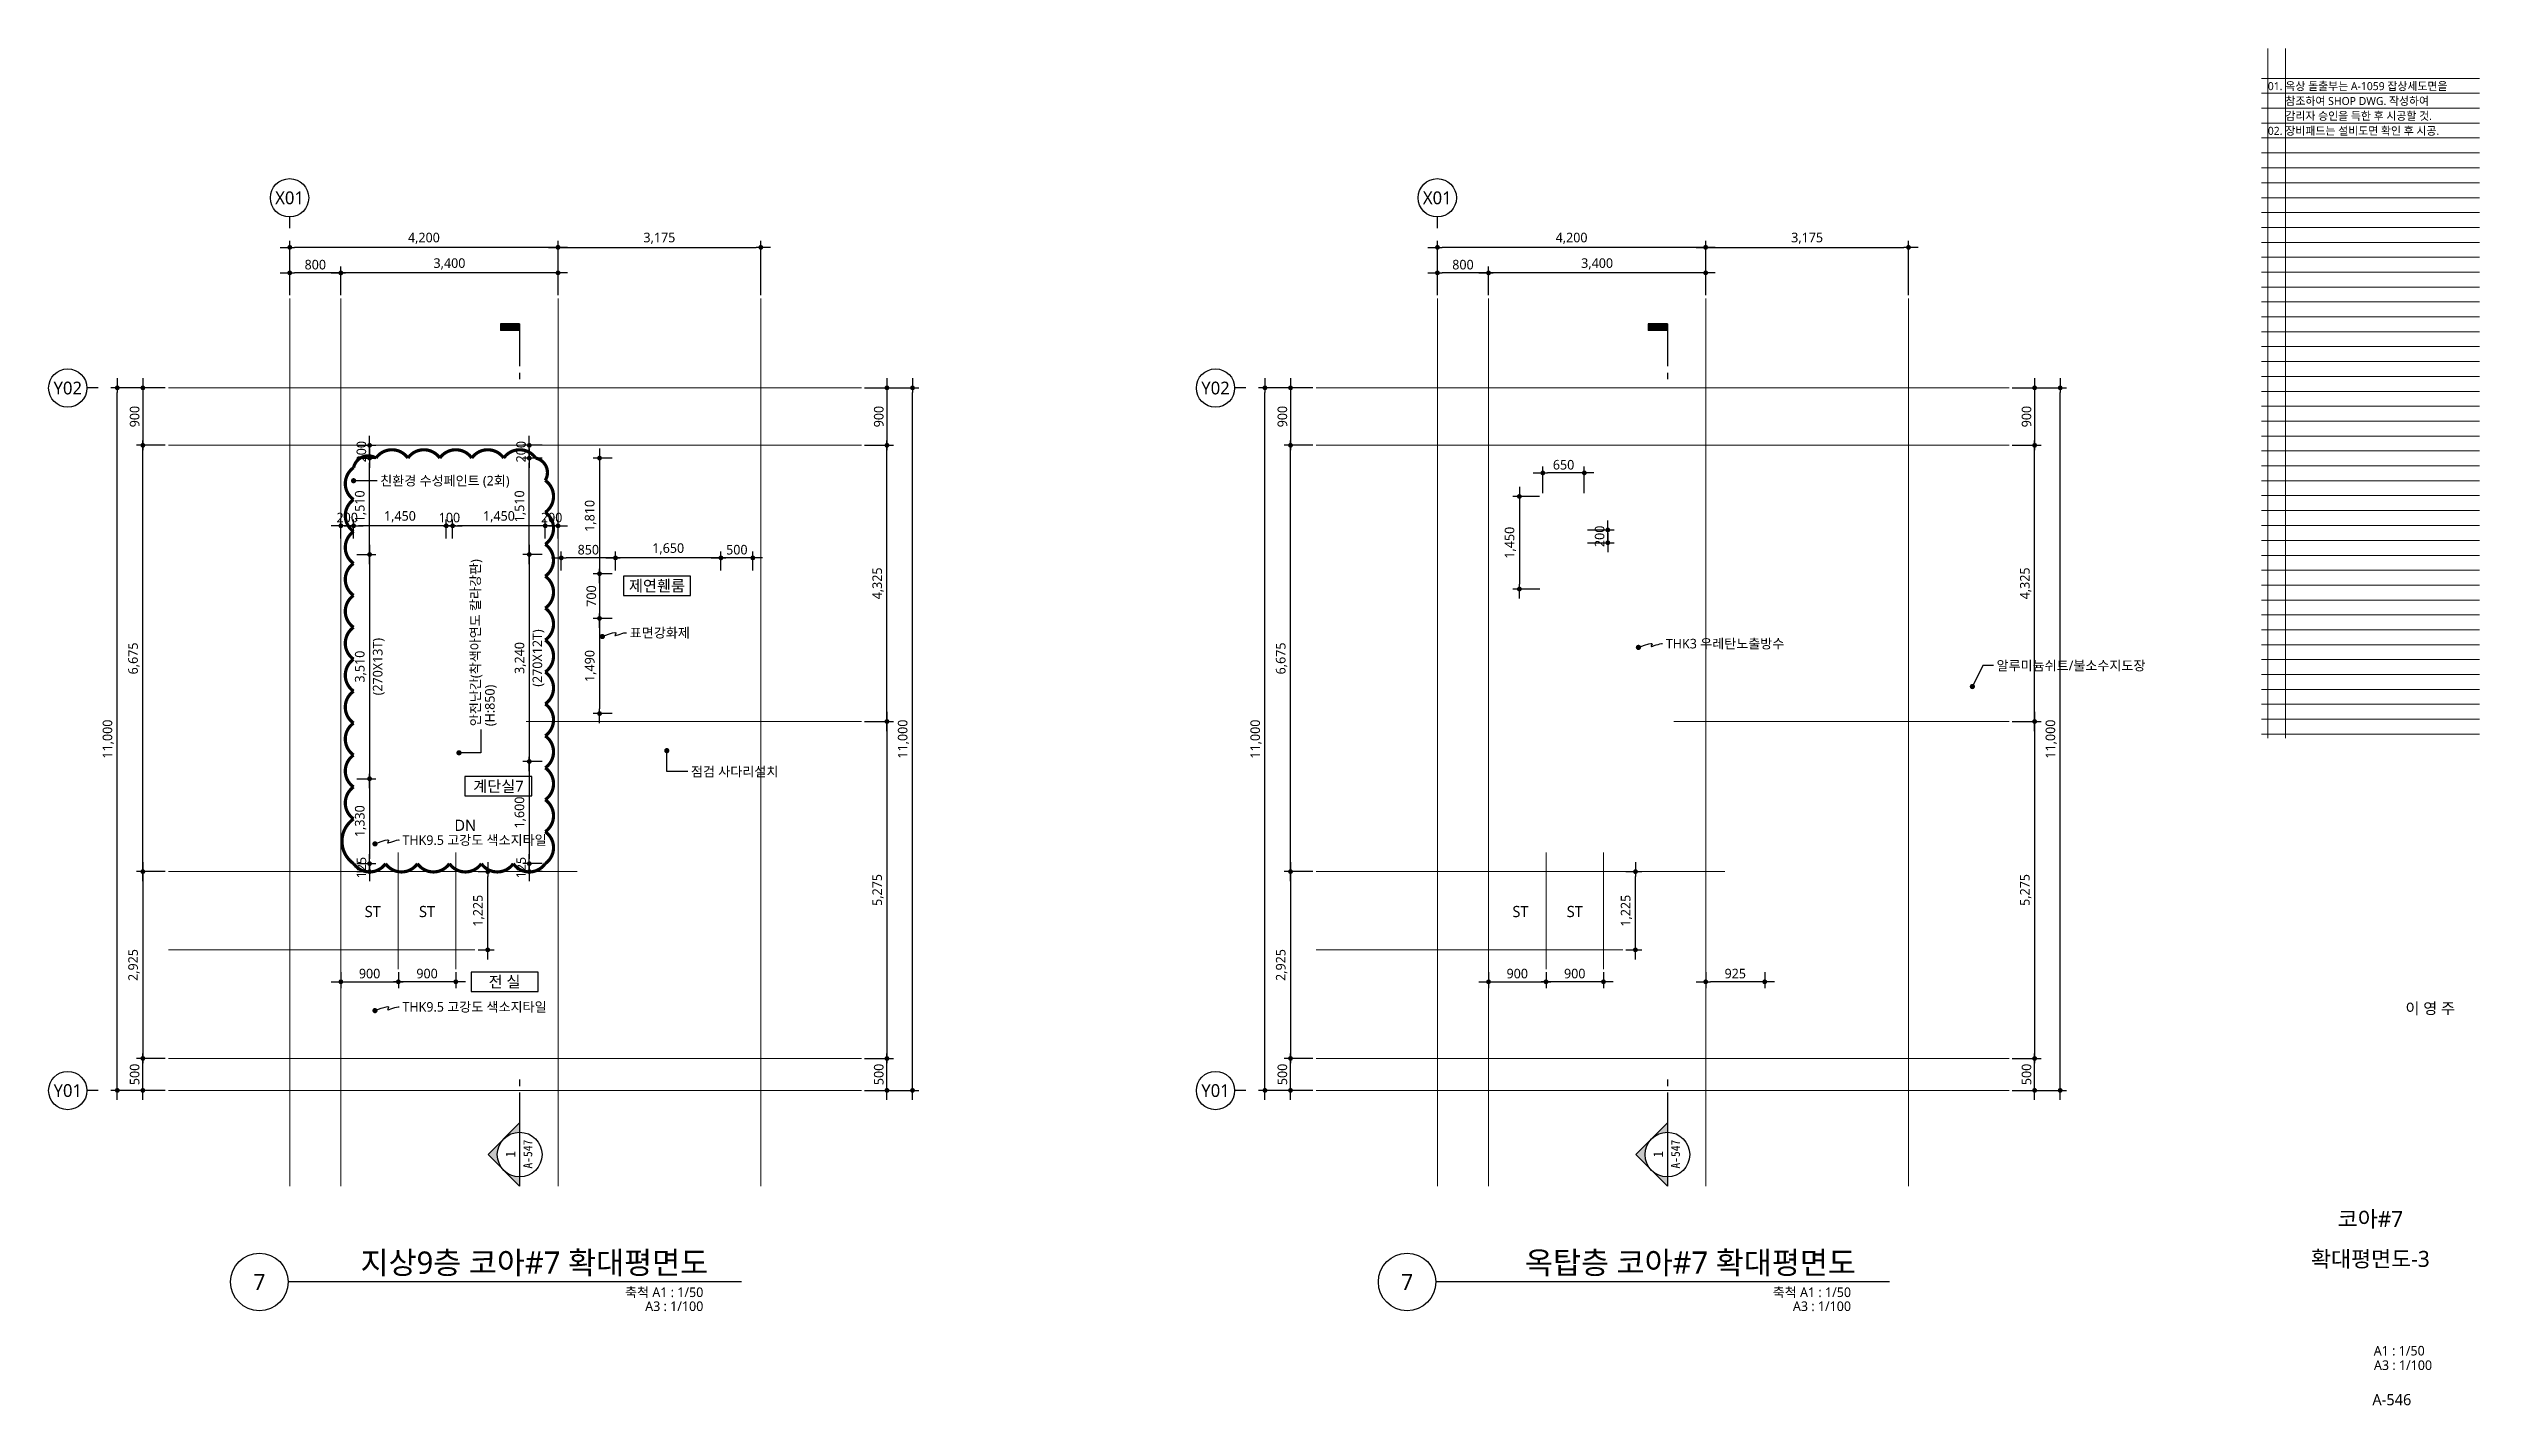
# Model space of a CAD drawing. Header units: millimetres. Extents: x 1467181 to 1850972, y 836037 to 895281.
# Drawn here: x 1551681 to 1589737, y 874037 to 895281 of the extents above; entities that cross this region are included whole.
import ezdxf
from ezdxf.enums import TextEntityAlignment as Align

# ---------------------------------------------------------------- set-up
doc = ezdxf.new("R2010")
doc.units = ezdxf.units.MM
doc.header["$MEASUREMENT"] = 0
doc.linetypes.add('CEN', pattern=[62, 60, -1, 0, -1])
doc.layers.get('0').update_dxf_attribs({"linetype": 'CONTINUOUS'})
for name, color, linetype, lineweight in [('A-AXIS-BUBL', 7, 'CONTINUOUS', 25), ('A-BORD-TEXT', 3, 'CONTINUOUS', 25), ('A-CNTL', 1, 'CEN', 15), ('A-DIMS', 7, 'CONTINUOUS', 25), ('A-MKXS-LEAD', 7, 'CONTINUOUS', 25), ('A-MKXS-MAK1', 3, 'CONTINUOUS', 25), ('A-MKXS-TEXT1', 3, 'CONTINUOUS', 25), ('A-MKXS-TEXT2', 7, 'CONTINUOUS', 25), ('A-MKXX-NAME', 3, 'CONTINUOUS', 25), ('A-MKXX-SYMB', 7, 'CONTINUOUS', 25), ('A-XXXX-SYMB', 7, 'CONTINUOUS', 25), ('A-XXXX-TXT1', 3, 'CONTINUOUS', 25), ('A-XXXX-TXT2', 3, 'CONTINUOUS', 25), ('REV-202205', 20, 'CONTINUOUS', 25)]:
    doc.layers.add(name, color=color, linetype=linetype, lineweight=lineweight)
doc.layers.add('A-XXXX-NPLT', color=144, linetype='CONTINUOUS', lineweight=15, plot=False)
doc.styles.add('HY울릉도L', font='')
doc.styles.add('돋움체', font='')
doc.styles.add('맑은 고딕', font='malgun.ttf')
doc.styles.add('맑은고딕', font='malgun.ttf')
doc.styles.get('HY울릉도L').set_extended_font_data('HYwulM')
doc.styles.get('돋움체').set_extended_font_data('DotumChe')
doc.dimstyles.new('CDIM', dxfattribs={"dimtxt": 3, "dimasz": 1.5, "dimexe": 2, "dimexo": 1, "dimgap": 1, "dimtad": 1, "dimdec": 0, "dimrnd": 0.5, "dimzin": 0, "dimdsep": 32, "dimlunit": 6, "dimtxsty": 'HY울릉도L', "dimblk1": '_CIDOT', "dimblk2": '_CIDOT', "dimsah": 1, "dimcen": 5.5, "dimclrd": 2, "dimclre": 2, "dimclrt": 7, "dimadec": 0, "dimazin": 0, "dimtfac": 1, "dimtdec": 0, "dimtix": 1, "dimtmove": 2, "dimatfit": 1, "dimldrblk": '_CIDOT', "dimfxl": 1, "dimtolj": 1, "dimtzin": 0, "dimlwd": -1, "dimarcsym": 0})

msp = doc.modelspace()

# ---------------------------------------------------------------- texts
at = {"layer": 'A-BORD-TEXT', "style": '맑은고딕'}
for s, height, p in [('이 영 주', 175, (1589356.3, 880165.5)), ('A1 : 1/50', 150, (1588881.5, 874817.8)), ('A3 : 1/100', 150, (1588996.4, 874591)), ('A-546', 175, (1588671.7, 874039.2))]:
    msp.add_text(s, height=height, dxfattribs=at).set_placement(p, align=Align.RIGHT)
for s, p in [('코아#7', (1588030.7, 876955.6)), ('확대평면도-3', (1588030.7, 876330.6))]:
    msp.add_text(s, height=250, dxfattribs=at).set_placement(p, align=Align.MIDDLE_CENTER)
at = {"layer": 'A-MKXS-TEXT1', "style": '맑은고딕'}
for s, p in [('친환경 수성페인트 (2회)', (1556872.6, 888514.8)), ('표면강화제', (1560779, 886133.8)), ('THK3 우레탄노출방수', (1577000.4, 885964)), ('알루미늄쉬트/불소수지도장', (1582177.6, 885619.9)), ('점검 사다리설치', (1561737.3, 883959.9)), ('THK9.5 고강도 색소지타일', (1557220.1, 882888)), ('THK9.5 고강도 색소지타일', (1557220, 880276.7))]:
    msp.add_text(s, height=150, dxfattribs=at).set_placement(p, align=Align.MIDDLE_LEFT)
for s, p in [('안전난간(착색아연도 칼라강판)', (1558361.7, 884671.4)), ('(H:850)', (1558589.2, 884671.4))]:
    msp.add_text(s, height=150, rotation=90, dxfattribs=at).set_placement(p, align=Align.MIDDLE_LEFT)
at = {"layer": 'A-MKXX-NAME', "style": '맑은고딕'}
for s, p in [('제연휀룸', (1561205.7, 886869.4)), ('계단실7', (1558723, 883731.2)), ('DN', (1558204.1, 883119.4)), ('ST', (1556755.7, 881769.4)), ('ST', (1557605.7, 881769.4)), ('ST', (1574724.5, 881769.4)), ('ST', (1575574.5, 881769.4)), ('전 실', (1558819, 880669.4))]:
    msp.add_text(s, height=175, dxfattribs=at).set_placement(p, align=Align.MIDDLE_CENTER)
at = {"layer": 'A-XXXX-TXT1', "style": '맑은고딕'}
for s, p in [('지상9층 코아#7 확대평면도', (1562008.7, 875992)), ('옥탑층 코아#7 확대평면도', (1579977.5, 875992))]:
    msp.add_text(s, height=350, dxfattribs=at).set_placement(p, align=Align.BOTTOM_RIGHT)
for p in [(1554980.7, 875969.4), (1572949.5, 875969.4)]:
    msp.add_text('7', height=250, dxfattribs=at).set_placement(p, align=Align.MIDDLE)
for s, p in [('축척 A1 : 1/50', (1561930.9, 875883.2)), ('축척 A1 : 1/50', (1579899.6, 875883.2)), ('A3 : 1/100', (1561930.9, 875664.3)), ('A3 : 1/100', (1579899.6, 875664.3))]:
    msp.add_text(s, height=150, dxfattribs=at).set_placement(p, align=Align.TOP_RIGHT)
at = {"layer": 'A-XXXX-TXT2', "ltscale": 0.2, "style": '맑은고딕'}
for s, p in [('X01', (1555452.8, 892944.4)), ('X01', (1573421.6, 892944.4)), ('Y02', (1551980.7, 889966.4)), ('Y02', (1569949.5, 889966.4)), ('Y01', (1551980.7, 878966.4)), ('Y01', (1569949.5, 878966.4))]:
    msp.add_text(s, height=200, dxfattribs=at).set_placement(p, align=Align.MIDDLE)

# ---------------------------------------------------------------- blocks, each defined once
blk = doc.blocks.new('CORE 7- 단면')
at = {"layer": 'A-MKXS-MAK1'}
blk.add_hatch(color=256, dxfattribs=at).paths.add_polyline_path([(22637, 12898), (22637, 12998), (22937, 12998), (22937, 12898)])
h = blk.add_hatch(color=256, dxfattribs=at)
h.paths.add_polyline_path([(22442, -7), (22690, 241, 0.414214), (22690, -254)])
h.paths.add_polyline_path([(22690, 241), (22937, 488), (22937, 343, 0.198912)])
h.paths.add_polyline_path([(22690, -254, 0.198912), (22937, -357), (22937, -502)])
for p, q in [((22637, 12998), (22637, 12898)), ((22937, 12998), (22637, 12998)), ((22937, 12998), (22937, 12335)), ((22937, 12898), (22637, 12898)), ((22937, 12235), (22937, 12135)), ((22937, 1166), (22937, 1066)), ((22937, 966), (22937, -502)), ((22937, 488), (22442, -7)), ((22937, -502), (22442, -7))]:
    blk.add_line(p, q, dxfattribs=at)
blk.add_circle((22937, -7), 350, dxfattribs=at)
at = {"layer": 'A-MKXS-TEXT2', "style": '돋움체'}
for s, height, p in [('1', 150, (22793, -2)), ('A-547', 140, (23065, 0))]:
    blk.add_text(s, height=height, rotation=90, dxfattribs=at).set_placement(p, align=Align.MIDDLE)
blk = doc.blocks.new('_CIDOT')
at = {"color": 0, "linetype": 'ByBlock'}
blk.add_line((2, 0), (-1, 0), dxfattribs=at)
at = {"color": 0, "linetype": 'ByBlock', "const_width": 0.5}
blk.add_lwpolyline([(-0.25, 0, 1), (0.25, 0, 1)], format="xyb", close=True, dxfattribs=at)
blk = doc.blocks.new('*D68')
at = {"layer": 'A-DIMS', "lineweight": -2, "transparency": 16777216}
for p, q in [((1556256, 891419), (1556256, 891869)), ((1559656, 891419), (1559656, 891869))]:
    blk.add_line(p, q, dxfattribs=at)
at = {"layer": 'A-DIMS', "transparency": 16777216}
blk.add_line((1559581, 891769), (1556331, 891769), dxfattribs=at)
at = {"layer": 'A-DIMS', "transparency": 16777216, "xscale": 75, "yscale": 75, "zscale": 75, "rotation": 180}
blk.add_blockref('_CIDOT', (1556256, 891769), dxfattribs=at)
at = {"layer": 'A-DIMS', "transparency": 16777216, "xscale": 75, "yscale": 75, "zscale": 75}
blk.add_blockref('_CIDOT', (1559656, 891769), dxfattribs=at)
at = {"layer": 'A-DIMS', "color": 3, "transparency": 16777216, "insert": (1557956, 891909), "char_height": 150, "attachment_point": 5, "style": '맑은고딕'}
blk.add_mtext('\\A1;3,400', dxfattribs=at)
blk = doc.blocks.new('*D69')
at = {"layer": 'A-DIMS', "lineweight": -2, "transparency": 16777216}
for p, q in [((1553506, 889069), (1553056, 889069)), ((1553506, 882394), (1553056, 882394))]:
    blk.add_line(p, q, dxfattribs=at)
at = {"layer": 'A-DIMS', "transparency": 16777216}
blk.add_line((1553156, 882469), (1553156, 888994), dxfattribs=at)
at = {"layer": 'A-DIMS', "transparency": 16777216, "xscale": 75, "yscale": 75, "zscale": 75}
for p, rotation in [((1553156, 889069), 90), ((1553156, 882394), 270)]:
    blk.add_blockref('_CIDOT', p, dxfattribs=dict(at, rotation=rotation))
at = {"layer": 'A-DIMS', "color": 3, "transparency": 16777216, "insert": (1553016, 885732), "char_height": 150, "attachment_point": 5, "rotation": 90, "style": '맑은고딕'}
blk.add_mtext('\\A1;6,675', dxfattribs=at)
blk = doc.blocks.new('*D70')
at = {"layer": 'A-DIMS', "lineweight": -2, "transparency": 16777216}
for p, q in [((1555456, 891419), (1555456, 891869)), ((1556256, 891419), (1556256, 891869))]:
    blk.add_line(p, q, dxfattribs=at)
at = {"layer": 'A-DIMS', "transparency": 16777216}
blk.add_line((1556181, 891769), (1555531, 891769), dxfattribs=at)
at = {"layer": 'A-DIMS', "transparency": 16777216, "xscale": 75, "yscale": 75, "zscale": 75, "rotation": 180}
blk.add_blockref('_CIDOT', (1555456, 891769), dxfattribs=at)
at = {"layer": 'A-DIMS', "transparency": 16777216, "xscale": 75, "yscale": 75, "zscale": 75}
blk.add_blockref('_CIDOT', (1556256, 891769), dxfattribs=at)
at = {"layer": 'A-DIMS', "color": 3, "transparency": 16777216, "insert": (1555856, 891897), "char_height": 150, "attachment_point": 5, "style": '맑은고딕'}
blk.add_mtext('\\A1;800', dxfattribs=at)
blk = doc.blocks.new('*D71')
at = {"layer": 'A-DIMS', "lineweight": -2, "transparency": 16777216}
for p, q in [((1555456, 891419), (1555456, 892269)), ((1559656, 891419), (1559656, 892269))]:
    blk.add_line(p, q, dxfattribs=at)
at = {"layer": 'A-DIMS', "transparency": 16777216}
blk.add_line((1559581, 892169), (1555531, 892169), dxfattribs=at)
at = {"layer": 'A-DIMS', "transparency": 16777216, "xscale": 75, "yscale": 75, "zscale": 75, "rotation": 180}
blk.add_blockref('_CIDOT', (1555456, 892169), dxfattribs=at)
at = {"layer": 'A-DIMS', "transparency": 16777216, "xscale": 75, "yscale": 75, "zscale": 75}
blk.add_blockref('_CIDOT', (1559656, 892169), dxfattribs=at)
at = {"layer": 'A-DIMS', "color": 3, "transparency": 16777216, "insert": (1557556, 892309), "char_height": 150, "attachment_point": 5, "style": '맑은고딕'}
blk.add_mtext('\\A1;4,200', dxfattribs=at)
blk = doc.blocks.new('*D72')
at = {"layer": 'A-DIMS', "lineweight": -2, "transparency": 16777216}
for p, q in [((1553506, 889969), (1552656, 889969)), ((1553506, 878969), (1552656, 878969))]:
    blk.add_line(p, q, dxfattribs=at)
at = {"layer": 'A-DIMS', "transparency": 16777216}
blk.add_line((1552756, 879044), (1552756, 889894), dxfattribs=at)
at = {"layer": 'A-DIMS', "transparency": 16777216, "xscale": 75, "yscale": 75, "zscale": 75}
for p, rotation in [((1552756, 889969), 90), ((1552756, 878969), 270)]:
    blk.add_blockref('_CIDOT', p, dxfattribs=dict(at, rotation=rotation))
at = {"layer": 'A-DIMS', "color": 3, "transparency": 16777216, "insert": (1552615, 884469), "char_height": 150, "attachment_point": 5, "rotation": 90, "style": '맑은고딕'}
blk.add_mtext('\\A1;11,000', dxfattribs=at)
blk = doc.blocks.new('*D73')
at = {"layer": 'A-DIMS', "lineweight": -2, "transparency": 16777216}
for p, q in [((1553506, 889969), (1553056, 889969)), ((1553506, 889069), (1553056, 889069))]:
    blk.add_line(p, q, dxfattribs=at)
at = {"layer": 'A-DIMS', "transparency": 16777216}
blk.add_line((1553156, 889894), (1553156, 889144), dxfattribs=at)
at = {"layer": 'A-DIMS', "transparency": 16777216, "xscale": 75, "yscale": 75, "zscale": 75}
for p, rotation in [((1553156, 889969), 90), ((1553156, 889069), 270)]:
    blk.add_blockref('_CIDOT', p, dxfattribs=dict(at, rotation=rotation))
at = {"layer": 'A-DIMS', "color": 3, "transparency": 16777216, "insert": (1553028, 889519), "char_height": 150, "attachment_point": 5, "rotation": 90, "style": '맑은고딕'}
blk.add_mtext('\\A1;900', dxfattribs=at)
blk = doc.blocks.new('*D74')
at = {"layer": 'A-DIMS', "lineweight": -2, "transparency": 16777216}
for p, q in [((1553506, 882394), (1553056, 882394)), ((1553506, 879469), (1553056, 879469))]:
    blk.add_line(p, q, dxfattribs=at)
at = {"layer": 'A-DIMS', "transparency": 16777216}
blk.add_line((1553156, 882319), (1553156, 879544), dxfattribs=at)
at = {"layer": 'A-DIMS', "transparency": 16777216, "xscale": 75, "yscale": 75, "zscale": 75}
for p, rotation in [((1553156, 882394), 90), ((1553156, 879469), 270)]:
    blk.add_blockref('_CIDOT', p, dxfattribs=dict(at, rotation=rotation))
at = {"layer": 'A-DIMS', "color": 3, "transparency": 16777216, "insert": (1553016, 880932), "char_height": 150, "attachment_point": 5, "rotation": 90, "style": '맑은고딕'}
blk.add_mtext('\\A1;2,925', dxfattribs=at)
blk = doc.blocks.new('*D75')
at = {"layer": 'A-DIMS', "lineweight": -2, "transparency": 16777216}
for p, q in [((1557156, 880819), (1557156, 880569)), ((1558056, 880819), (1558056, 880569))]:
    blk.add_line(p, q, dxfattribs=at)
at = {"layer": 'A-DIMS', "transparency": 16777216}
blk.add_line((1557981, 880669), (1557231, 880669), dxfattribs=at)
at = {"layer": 'A-DIMS', "transparency": 16777216, "xscale": 75, "yscale": 75, "zscale": 75, "rotation": 180}
blk.add_blockref('_CIDOT', (1557156, 880669), dxfattribs=at)
at = {"layer": 'A-DIMS', "transparency": 16777216, "xscale": 75, "yscale": 75, "zscale": 75}
blk.add_blockref('_CIDOT', (1558056, 880669), dxfattribs=at)
at = {"layer": 'A-DIMS', "color": 3, "transparency": 16777216, "insert": (1557606, 880797), "char_height": 150, "attachment_point": 5, "style": '맑은고딕'}
blk.add_mtext('\\A1;900', dxfattribs=at)
blk = doc.blocks.new('*D76')
at = {"layer": 'A-DIMS', "lineweight": -2, "transparency": 16777216}
for p, q in [((1556256, 880819), (1556256, 880569)), ((1557156, 880819), (1557156, 880569))]:
    blk.add_line(p, q, dxfattribs=at)
at = {"layer": 'A-DIMS', "transparency": 16777216}
blk.add_line((1556331, 880669), (1557081, 880669), dxfattribs=at)
at = {"layer": 'A-DIMS', "transparency": 16777216, "xscale": 75, "yscale": 75, "zscale": 75, "rotation": 180}
blk.add_blockref('_CIDOT', (1556256, 880669), dxfattribs=at)
at = {"layer": 'A-DIMS', "transparency": 16777216, "xscale": 75, "yscale": 75, "zscale": 75}
blk.add_blockref('_CIDOT', (1557156, 880669), dxfattribs=at)
at = {"layer": 'A-DIMS', "color": 3, "transparency": 16777216, "insert": (1556706, 880797), "char_height": 150, "attachment_point": 5, "style": '맑은고딕'}
blk.add_mtext('\\A1;900', dxfattribs=at)
blk = doc.blocks.new('*D77')
at = {"layer": 'A-DIMS', "lineweight": -2, "transparency": 16777216}
for p, q in [((1558406, 882394), (1558656, 882394)), ((1558406, 881169), (1558656, 881169))]:
    blk.add_line(p, q, dxfattribs=at)
at = {"layer": 'A-DIMS', "transparency": 16777216}
blk.add_line((1558556, 881244), (1558556, 882319), dxfattribs=at)
at = {"layer": 'A-DIMS', "transparency": 16777216, "xscale": 75, "yscale": 75, "zscale": 75}
for p, rotation in [((1558556, 882394), 90), ((1558556, 881169), 270)]:
    blk.add_blockref('_CIDOT', p, dxfattribs=dict(at, rotation=rotation))
at = {"layer": 'A-DIMS', "color": 3, "transparency": 16777216, "insert": (1558415, 881782), "char_height": 150, "attachment_point": 5, "rotation": 90, "style": '맑은고딕'}
blk.add_mtext('\\A1;1,225', dxfattribs=at)
blk = doc.blocks.new('*D78')
at = {"layer": 'A-DIMS', "lineweight": -2, "transparency": 16777216}
for p, q in [((1553506, 879469), (1553056, 879469)), ((1553506, 878969), (1553056, 878969))]:
    blk.add_line(p, q, dxfattribs=at)
at = {"layer": 'A-DIMS', "transparency": 16777216}
blk.add_line((1553156, 879044), (1553156, 879394), dxfattribs=at)
at = {"layer": 'A-DIMS', "transparency": 16777216, "xscale": 75, "yscale": 75, "zscale": 75}
for p, rotation in [((1553156, 879469), 90), ((1553156, 878969), 270)]:
    blk.add_blockref('_CIDOT', p, dxfattribs=dict(at, rotation=rotation))
at = {"layer": 'A-DIMS', "color": 3, "transparency": 16777216, "insert": (1553028, 879219), "char_height": 150, "attachment_point": 5, "rotation": 90, "style": '맑은고딕'}
blk.add_mtext('\\A1;500', dxfattribs=at)
blk = doc.blocks.new('*D157')
at = {"layer": 'A-DIMS', "lineweight": -2, "transparency": 16777216}
for p, q in [((1559656, 891419), (1559656, 892269)), ((1562831, 891419), (1562831, 892269))]:
    blk.add_line(p, q, dxfattribs=at)
at = {"layer": 'A-DIMS', "transparency": 16777216}
blk.add_line((1559731, 892169), (1562756, 892169), dxfattribs=at)
at = {"layer": 'A-DIMS', "transparency": 16777216, "xscale": 75, "yscale": 75, "zscale": 75, "rotation": 180}
blk.add_blockref('_CIDOT', (1559656, 892169), dxfattribs=at)
at = {"layer": 'A-DIMS', "transparency": 16777216, "xscale": 75, "yscale": 75, "zscale": 75}
blk.add_blockref('_CIDOT', (1562831, 892169), dxfattribs=at)
at = {"layer": 'A-DIMS', "color": 3, "transparency": 16777216, "insert": (1561243, 892310), "char_height": 150, "attachment_point": 5, "style": '맑은고딕'}
blk.add_mtext('\\A1;3,175', dxfattribs=at)
blk = doc.blocks.new('*D158')
at = {"layer": 'A-DIMS', "lineweight": -2, "transparency": 16777216}
for p, q in [((1564456, 889069), (1564906, 889069)), ((1564456, 884744), (1564906, 884744))]:
    blk.add_line(p, q, dxfattribs=at)
at = {"layer": 'A-DIMS', "transparency": 16777216}
blk.add_line((1564806, 884819), (1564806, 888994), dxfattribs=at)
at = {"layer": 'A-DIMS', "transparency": 16777216, "xscale": 75, "yscale": 75, "zscale": 75}
for p, rotation in [((1564806, 889069), 90), ((1564806, 884744), 270)]:
    blk.add_blockref('_CIDOT', p, dxfattribs=dict(at, rotation=rotation))
at = {"layer": 'A-DIMS', "color": 3, "transparency": 16777216, "insert": (1564666, 886907), "char_height": 150, "attachment_point": 5, "rotation": 90, "style": '맑은고딕'}
blk.add_mtext('\\A1;4,325', dxfattribs=at)
blk = doc.blocks.new('*D159')
at = {"layer": 'A-DIMS', "lineweight": -2, "transparency": 16777216}
for p, q in [((1564456, 889969), (1565306, 889969)), ((1564456, 878969), (1565306, 878969))]:
    blk.add_line(p, q, dxfattribs=at)
at = {"layer": 'A-DIMS', "transparency": 16777216}
blk.add_line((1565206, 879044), (1565206, 889894), dxfattribs=at)
at = {"layer": 'A-DIMS', "transparency": 16777216, "xscale": 75, "yscale": 75, "zscale": 75}
for p, rotation in [((1565206, 889969), 90), ((1565206, 878969), 270)]:
    blk.add_blockref('_CIDOT', p, dxfattribs=dict(at, rotation=rotation))
at = {"layer": 'A-DIMS', "color": 3, "transparency": 16777216, "insert": (1565065, 884469), "char_height": 150, "attachment_point": 5, "rotation": 90, "style": '맑은고딕'}
blk.add_mtext('\\A1;11,000', dxfattribs=at)
blk = doc.blocks.new('*D160')
at = {"layer": 'A-DIMS', "lineweight": -2, "transparency": 16777216}
for p, q in [((1564456, 889969), (1564906, 889969)), ((1564456, 889069), (1564906, 889069))]:
    blk.add_line(p, q, dxfattribs=at)
at = {"layer": 'A-DIMS', "transparency": 16777216}
blk.add_line((1564806, 889894), (1564806, 889144), dxfattribs=at)
at = {"layer": 'A-DIMS', "transparency": 16777216, "xscale": 75, "yscale": 75, "zscale": 75}
for p, rotation in [((1564806, 889969), 90), ((1564806, 889069), 270)]:
    blk.add_blockref('_CIDOT', p, dxfattribs=dict(at, rotation=rotation))
at = {"layer": 'A-DIMS', "color": 3, "transparency": 16777216, "insert": (1564678, 889519), "char_height": 150, "attachment_point": 5, "rotation": 90, "style": '맑은고딕'}
blk.add_mtext('\\A1;900', dxfattribs=at)
blk = doc.blocks.new('*D161')
at = {"layer": 'A-DIMS', "lineweight": -2, "transparency": 16777216}
for p, q in [((1564456, 884744), (1564906, 884744)), ((1564456, 879469), (1564906, 879469))]:
    blk.add_line(p, q, dxfattribs=at)
at = {"layer": 'A-DIMS', "transparency": 16777216}
blk.add_line((1564806, 884669), (1564806, 879544), dxfattribs=at)
at = {"layer": 'A-DIMS', "transparency": 16777216, "xscale": 75, "yscale": 75, "zscale": 75}
for p, rotation in [((1564806, 884744), 90), ((1564806, 879469), 270)]:
    blk.add_blockref('_CIDOT', p, dxfattribs=dict(at, rotation=rotation))
at = {"layer": 'A-DIMS', "color": 3, "transparency": 16777216, "insert": (1564666, 882107), "char_height": 150, "attachment_point": 5, "rotation": 90, "style": '맑은고딕'}
blk.add_mtext('\\A1;5,275', dxfattribs=at)
blk = doc.blocks.new('*D162')
at = {"layer": 'A-DIMS', "lineweight": -2, "transparency": 16777216}
for p, q in [((1564456, 879469), (1564906, 879469)), ((1564456, 878969), (1564906, 878969))]:
    blk.add_line(p, q, dxfattribs=at)
at = {"layer": 'A-DIMS', "transparency": 16777216}
blk.add_line((1564806, 879044), (1564806, 879394), dxfattribs=at)
at = {"layer": 'A-DIMS', "transparency": 16777216, "xscale": 75, "yscale": 75, "zscale": 75}
for p, rotation in [((1564806, 879469), 90), ((1564806, 878969), 270)]:
    blk.add_blockref('_CIDOT', p, dxfattribs=dict(at, rotation=rotation))
at = {"layer": 'A-DIMS', "color": 3, "transparency": 16777216, "insert": (1564678, 879219), "char_height": 150, "attachment_point": 5, "rotation": 90, "style": '맑은고딕'}
blk.add_mtext('\\A1;500', dxfattribs=at)
blk = doc.blocks.new('*D265')
at = {"layer": 'A-DIMS', "lineweight": -2, "transparency": 16777216}
for p, q in [((1559406, 887359), (1559106, 887359)), ((1559406, 884119), (1559106, 884119))]:
    blk.add_line(p, q, dxfattribs=at)
at = {"layer": 'A-DIMS', "transparency": 16777216}
blk.add_line((1559206, 887284), (1559206, 884194), dxfattribs=at)
at = {"layer": 'A-DIMS', "transparency": 16777216, "xscale": 75, "yscale": 75, "zscale": 75}
for p, rotation in [((1559206, 887359), 90), ((1559206, 884119), 270)]:
    blk.add_blockref('_CIDOT', p, dxfattribs=dict(at, rotation=rotation))
at = {"layer": 'A-DIMS', "color": 3, "transparency": 16777216, "char_height": 150, "attachment_point": 5, "rotation": 90, "style": '맑은고딕'}
for s, insert in [('\\A1;3,240', (1559066, 885739)), ('\\A1;(270X12T)', (1559349, 885739))]:
    blk.add_mtext(s, dxfattribs=dict(at, insert=insert))
blk = doc.blocks.new('*D266')
at = {"layer": 'A-DIMS', "lineweight": -2, "transparency": 16777216}
for p, q in [((1559406, 888869), (1559106, 888869)), ((1559406, 887359), (1559106, 887359))]:
    blk.add_line(p, q, dxfattribs=at)
at = {"layer": 'A-DIMS', "transparency": 16777216}
blk.add_line((1559206, 887434), (1559206, 888794), dxfattribs=at)
at = {"layer": 'A-DIMS', "transparency": 16777216, "xscale": 75, "yscale": 75, "zscale": 75}
for p, rotation in [((1559206, 888869), 90), ((1559206, 887359), 270)]:
    blk.add_blockref('_CIDOT', p, dxfattribs=dict(at, rotation=rotation))
at = {"layer": 'A-DIMS', "color": 3, "transparency": 16777216, "insert": (1559065, 888114), "char_height": 150, "attachment_point": 5, "rotation": 90, "style": '맑은고딕'}
blk.add_mtext('\\A1;1,510', dxfattribs=at)
blk = doc.blocks.new('*D267')
at = {"layer": 'A-DIMS', "lineweight": -2, "transparency": 16777216}
for p, q in [((1559406, 889069), (1559106, 889069)), ((1559406, 888869), (1559106, 888869))]:
    blk.add_line(p, q, dxfattribs=at)
at = {"layer": 'A-DIMS', "transparency": 16777216}
for p, q in [((1559206, 889144), (1559206, 889219)), ((1559206, 888869), (1559206, 889069)), ((1559206, 888794), (1559206, 888719))]:
    blk.add_line(p, q, dxfattribs=at)
at = {"layer": 'A-DIMS', "transparency": 16777216, "xscale": 75, "yscale": 75, "zscale": 75}
for p, rotation in [((1559206, 889069), 270), ((1559206, 888869), 90)]:
    blk.add_blockref('_CIDOT', p, dxfattribs=dict(at, rotation=rotation))
at = {"layer": 'A-DIMS', "color": 3, "transparency": 16777216, "insert": (1559078, 888969), "char_height": 150, "attachment_point": 5, "rotation": 90, "style": '맑은고딕'}
blk.add_mtext('\\A1;200', dxfattribs=at)
blk = doc.blocks.new('*D268')
at = {"layer": 'A-DIMS', "lineweight": -2, "transparency": 16777216}
for p, q in [((1558006, 887609), (1558006, 887909)), ((1559456, 887609), (1559456, 887909))]:
    blk.add_line(p, q, dxfattribs=at)
at = {"layer": 'A-DIMS', "transparency": 16777216}
blk.add_line((1559381, 887809), (1558081, 887809), dxfattribs=at)
at = {"layer": 'A-DIMS', "transparency": 16777216, "xscale": 75, "yscale": 75, "zscale": 75, "rotation": 180}
blk.add_blockref('_CIDOT', (1558006, 887809), dxfattribs=at)
at = {"layer": 'A-DIMS', "transparency": 16777216, "xscale": 75, "yscale": 75, "zscale": 75}
blk.add_blockref('_CIDOT', (1559456, 887809), dxfattribs=at)
at = {"layer": 'A-DIMS', "color": 3, "transparency": 16777216, "insert": (1558731, 887950), "char_height": 150, "attachment_point": 5, "style": '맑은고딕'}
blk.add_mtext('\\A1;1,450', dxfattribs=at)
blk = doc.blocks.new('*D269')
at = {"layer": 'A-DIMS', "lineweight": -2, "transparency": 16777216}
for p, q in [((1559456, 887609), (1559456, 887909)), ((1559656, 887609), (1559656, 887909))]:
    blk.add_line(p, q, dxfattribs=at)
at = {"layer": 'A-DIMS', "transparency": 16777216}
for p, q in [((1559381, 887809), (1559306, 887809)), ((1559656, 887809), (1559456, 887809)), ((1559731, 887809), (1559806, 887809))]:
    blk.add_line(p, q, dxfattribs=at)
at = {"layer": 'A-DIMS', "transparency": 16777216, "xscale": 75, "yscale": 75, "zscale": 75}
blk.add_blockref('_CIDOT', (1559456, 887809), dxfattribs=at)
at = {"layer": 'A-DIMS', "transparency": 16777216, "xscale": 75, "yscale": 75, "zscale": 75, "rotation": 180}
blk.add_blockref('_CIDOT', (1559656, 887809), dxfattribs=at)
at = {"layer": 'A-DIMS', "color": 3, "transparency": 16777216, "insert": (1559556, 887937), "char_height": 150, "attachment_point": 5, "style": '맑은고딕'}
blk.add_mtext('\\A1;200', dxfattribs=at)
blk = doc.blocks.new('*D270')
at = {"layer": 'A-DIMS', "lineweight": -2, "transparency": 16777216}
for p, q in [((1556456, 887609), (1556456, 887909)), ((1557906, 887609), (1557906, 887909))]:
    blk.add_line(p, q, dxfattribs=at)
at = {"layer": 'A-DIMS', "transparency": 16777216}
blk.add_line((1557831, 887809), (1556531, 887809), dxfattribs=at)
at = {"layer": 'A-DIMS', "transparency": 16777216, "xscale": 75, "yscale": 75, "zscale": 75, "rotation": 180}
blk.add_blockref('_CIDOT', (1556456, 887809), dxfattribs=at)
at = {"layer": 'A-DIMS', "transparency": 16777216, "xscale": 75, "yscale": 75, "zscale": 75}
blk.add_blockref('_CIDOT', (1557906, 887809), dxfattribs=at)
at = {"layer": 'A-DIMS', "color": 3, "transparency": 16777216, "insert": (1557181, 887950), "char_height": 150, "attachment_point": 5, "style": '맑은고딕'}
blk.add_mtext('\\A1;1,450', dxfattribs=at)
blk = doc.blocks.new('*D271')
at = {"layer": 'A-DIMS', "lineweight": -2, "transparency": 16777216}
for p, q in [((1557906, 887609), (1557906, 887909)), ((1558006, 887609), (1558006, 887909))]:
    blk.add_line(p, q, dxfattribs=at)
at = {"layer": 'A-DIMS', "transparency": 16777216}
for p, q in [((1557831, 887809), (1557756, 887809)), ((1558006, 887809), (1557906, 887809)), ((1558081, 887809), (1558156, 887809))]:
    blk.add_line(p, q, dxfattribs=at)
at = {"layer": 'A-DIMS', "transparency": 16777216, "xscale": 75, "yscale": 75, "zscale": 75}
blk.add_blockref('_CIDOT', (1557906, 887809), dxfattribs=at)
at = {"layer": 'A-DIMS', "transparency": 16777216, "xscale": 75, "yscale": 75, "zscale": 75, "rotation": 180}
blk.add_blockref('_CIDOT', (1558006, 887809), dxfattribs=at)
at = {"layer": 'A-DIMS', "color": 3, "transparency": 16777216, "insert": (1557956, 887937), "char_height": 150, "attachment_point": 5, "style": '맑은고딕'}
blk.add_mtext('\\A1;100', dxfattribs=at)
blk = doc.blocks.new('*D272')
at = {"layer": 'A-DIMS', "lineweight": -2, "transparency": 16777216}
for p, q in [((1556256, 887609), (1556256, 887909)), ((1556456, 887609), (1556456, 887909))]:
    blk.add_line(p, q, dxfattribs=at)
at = {"layer": 'A-DIMS', "transparency": 16777216}
for p, q in [((1556181, 887809), (1556106, 887809)), ((1556456, 887809), (1556256, 887809)), ((1556531, 887809), (1556606, 887809))]:
    blk.add_line(p, q, dxfattribs=at)
at = {"layer": 'A-DIMS', "transparency": 16777216, "xscale": 75, "yscale": 75, "zscale": 75}
blk.add_blockref('_CIDOT', (1556256, 887809), dxfattribs=at)
at = {"layer": 'A-DIMS', "transparency": 16777216, "xscale": 75, "yscale": 75, "zscale": 75, "rotation": 180}
blk.add_blockref('_CIDOT', (1556456, 887809), dxfattribs=at)
at = {"layer": 'A-DIMS', "color": 3, "transparency": 16777216, "insert": (1556356, 887937), "char_height": 150, "attachment_point": 5, "style": '맑은고딕'}
blk.add_mtext('\\A1;200', dxfattribs=at)
blk = doc.blocks.new('*D273')
at = {"layer": 'A-DIMS', "lineweight": -2, "transparency": 16777216}
for p, q in [((1556506, 887359), (1556806, 887359)), ((1556506, 883849), (1556806, 883849))]:
    blk.add_line(p, q, dxfattribs=at)
at = {"layer": 'A-DIMS', "transparency": 16777216}
blk.add_line((1556706, 887284), (1556706, 883924), dxfattribs=at)
at = {"layer": 'A-DIMS', "transparency": 16777216, "xscale": 75, "yscale": 75, "zscale": 75}
for p, rotation in [((1556706, 887359), 90), ((1556706, 883849), 270)]:
    blk.add_blockref('_CIDOT', p, dxfattribs=dict(at, rotation=rotation))
at = {"layer": 'A-DIMS', "color": 3, "transparency": 16777216, "char_height": 150, "attachment_point": 5, "rotation": 90, "style": '맑은고딕'}
for s, insert in [('\\A1;(270X13T)', (1556849, 885604)), ('\\A1;3,510', (1556565, 885604))]:
    blk.add_mtext(s, dxfattribs=dict(at, insert=insert))
blk = doc.blocks.new('*D274')
at = {"layer": 'A-DIMS', "lineweight": -2, "transparency": 16777216}
for p, q in [((1556506, 888869), (1556806, 888869)), ((1556506, 887359), (1556806, 887359))]:
    blk.add_line(p, q, dxfattribs=at)
at = {"layer": 'A-DIMS', "transparency": 16777216}
blk.add_line((1556706, 887434), (1556706, 888794), dxfattribs=at)
at = {"layer": 'A-DIMS', "transparency": 16777216, "xscale": 75, "yscale": 75, "zscale": 75}
for p, rotation in [((1556706, 888869), 90), ((1556706, 887359), 270)]:
    blk.add_blockref('_CIDOT', p, dxfattribs=dict(at, rotation=rotation))
at = {"layer": 'A-DIMS', "color": 3, "transparency": 16777216, "insert": (1556565, 888114), "char_height": 150, "attachment_point": 5, "rotation": 90, "style": '맑은고딕'}
blk.add_mtext('\\A1;1,510', dxfattribs=at)
blk = doc.blocks.new('*D275')
at = {"layer": 'A-DIMS', "lineweight": -2, "transparency": 16777216}
for p, q in [((1556506, 883849), (1556806, 883849)), ((1556506, 882519), (1556806, 882519))]:
    blk.add_line(p, q, dxfattribs=at)
at = {"layer": 'A-DIMS', "transparency": 16777216}
blk.add_line((1556706, 883774), (1556706, 882594), dxfattribs=at)
at = {"layer": 'A-DIMS', "transparency": 16777216, "xscale": 75, "yscale": 75, "zscale": 75}
for p, rotation in [((1556706, 883849), 90), ((1556706, 882519), 270)]:
    blk.add_blockref('_CIDOT', p, dxfattribs=dict(at, rotation=rotation))
at = {"layer": 'A-DIMS', "color": 3, "transparency": 16777216, "insert": (1556565, 883184), "char_height": 150, "attachment_point": 5, "rotation": 90, "style": '맑은고딕'}
blk.add_mtext('\\A1;1,330', dxfattribs=at)
blk = doc.blocks.new('*D276')
at = {"layer": 'A-DIMS', "lineweight": -2, "transparency": 16777216}
for p, q in [((1556506, 889069), (1556806, 889069)), ((1556506, 888869), (1556806, 888869))]:
    blk.add_line(p, q, dxfattribs=at)
at = {"layer": 'A-DIMS', "transparency": 16777216}
for p, q in [((1556706, 889144), (1556706, 889219)), ((1556706, 888869), (1556706, 889069)), ((1556706, 888794), (1556706, 888719))]:
    blk.add_line(p, q, dxfattribs=at)
at = {"layer": 'A-DIMS', "transparency": 16777216, "xscale": 75, "yscale": 75, "zscale": 75}
for p, rotation in [((1556706, 889069), 270), ((1556706, 888869), 90)]:
    blk.add_blockref('_CIDOT', p, dxfattribs=dict(at, rotation=rotation))
at = {"layer": 'A-DIMS', "color": 3, "transparency": 16777216, "insert": (1556578, 888969), "char_height": 150, "attachment_point": 5, "rotation": 90, "style": '맑은고딕'}
blk.add_mtext('\\A1;200', dxfattribs=at)
blk = doc.blocks.new('*D262')
at = {"layer": 'A-DIMS', "transparency": 16777216}
for p, q in [((1559206, 882594), (1559206, 882669)), ((1559206, 882519), (1559206, 882394)), ((1559206, 882319), (1559206, 882244))]:
    blk.add_line(p, q, dxfattribs=at)
at = {"layer": 'A-DIMS', "lineweight": -2, "transparency": 16777216}
for p, q in [((1559406, 882519), (1559106, 882519)), ((1559406, 882394), (1559106, 882394))]:
    blk.add_line(p, q, dxfattribs=at)
at = {"layer": 'A-DIMS', "transparency": 16777216, "xscale": 75, "yscale": 75, "zscale": 75}
for p, rotation in [((1559206, 882519), 270), ((1559206, 882394), 90)]:
    blk.add_blockref('_CIDOT', p, dxfattribs=dict(at, rotation=rotation))
at = {"layer": 'A-DIMS', "color": 3, "transparency": 16777216, "insert": (1559078, 882457), "char_height": 150, "attachment_point": 5, "rotation": 90, "style": '맑은고딕'}
blk.add_mtext('\\A1;125', dxfattribs=at)
blk = doc.blocks.new('*D263')
at = {"layer": 'A-DIMS', "transparency": 16777216}
for p, q in [((1556706, 882594), (1556706, 882669)), ((1556706, 882519), (1556706, 882394)), ((1556706, 882319), (1556706, 882244))]:
    blk.add_line(p, q, dxfattribs=at)
at = {"layer": 'A-DIMS', "lineweight": -2, "transparency": 16777216}
for p, q in [((1556506, 882519), (1556806, 882519)), ((1556506, 882394), (1556806, 882394))]:
    blk.add_line(p, q, dxfattribs=at)
at = {"layer": 'A-DIMS', "transparency": 16777216, "xscale": 75, "yscale": 75, "zscale": 75}
for p, rotation in [((1556706, 882519), 270), ((1556706, 882394), 90)]:
    blk.add_blockref('_CIDOT', p, dxfattribs=dict(at, rotation=rotation))
at = {"layer": 'A-DIMS', "color": 3, "transparency": 16777216, "insert": (1556578, 882457), "char_height": 150, "attachment_point": 5, "rotation": 90, "style": '맑은고딕'}
blk.add_mtext('\\A1;125', dxfattribs=at)
blk = doc.blocks.new('*D264')
at = {"layer": 'A-DIMS', "lineweight": -2, "transparency": 16777216}
for p, q in [((1559406, 884119), (1559106, 884119)), ((1559406, 882519), (1559106, 882519))]:
    blk.add_line(p, q, dxfattribs=at)
at = {"layer": 'A-DIMS', "transparency": 16777216}
blk.add_line((1559206, 884044), (1559206, 882594), dxfattribs=at)
at = {"layer": 'A-DIMS', "transparency": 16777216, "xscale": 75, "yscale": 75, "zscale": 75}
for p, rotation in [((1559206, 884119), 90), ((1559206, 882519), 270)]:
    blk.add_blockref('_CIDOT', p, dxfattribs=dict(at, rotation=rotation))
at = {"layer": 'A-DIMS', "color": 3, "transparency": 16777216, "insert": (1559065, 883319), "char_height": 150, "attachment_point": 5, "rotation": 90, "style": '맑은고딕'}
blk.add_mtext('\\A1;1,600', dxfattribs=at)
blk = doc.blocks.new('*D871')
at = {"layer": 'A-DIMS', "lineweight": -2, "transparency": 16777216}
for p, q in [((1560506, 888869), (1560206, 888869)), ((1560506, 887059), (1560206, 887059))]:
    blk.add_line(p, q, dxfattribs=at)
at = {"layer": 'A-DIMS', "transparency": 16777216}
blk.add_line((1560306, 888794), (1560306, 887134), dxfattribs=at)
at = {"layer": 'A-DIMS', "transparency": 16777216, "xscale": 75, "yscale": 75, "zscale": 75}
for p, rotation in [((1560306, 888869), 90), ((1560306, 887059), 270)]:
    blk.add_blockref('_CIDOT', p, dxfattribs=dict(at, rotation=rotation))
at = {"layer": 'A-DIMS', "color": 3, "transparency": 16777216, "insert": (1560165, 887964), "char_height": 150, "attachment_point": 5, "rotation": 90, "style": '맑은고딕'}
blk.add_mtext('\\A1;1,810', dxfattribs=at)
blk = doc.blocks.new('*D872')
at = {"layer": 'A-DIMS', "lineweight": -2, "transparency": 16777216}
for p, q in [((1560506, 887059), (1560206, 887059)), ((1560506, 886359), (1560206, 886359))]:
    blk.add_line(p, q, dxfattribs=at)
at = {"layer": 'A-DIMS', "transparency": 16777216}
blk.add_line((1560306, 886984), (1560306, 886434), dxfattribs=at)
at = {"layer": 'A-DIMS', "transparency": 16777216, "xscale": 75, "yscale": 75, "zscale": 75}
for p, rotation in [((1560306, 887059), 90), ((1560306, 886359), 270)]:
    blk.add_blockref('_CIDOT', p, dxfattribs=dict(at, rotation=rotation))
at = {"layer": 'A-DIMS', "color": 3, "transparency": 16777216, "insert": (1560178, 886709), "char_height": 150, "attachment_point": 5, "rotation": 90, "style": '맑은고딕'}
blk.add_mtext('\\A1;700', dxfattribs=at)
blk = doc.blocks.new('*D873')
at = {"layer": 'A-DIMS', "lineweight": -2, "transparency": 16777216}
for p, q in [((1560506, 886359), (1560206, 886359)), ((1560506, 884869), (1560206, 884869))]:
    blk.add_line(p, q, dxfattribs=at)
at = {"layer": 'A-DIMS', "transparency": 16777216}
blk.add_line((1560306, 886284), (1560306, 884944), dxfattribs=at)
at = {"layer": 'A-DIMS', "transparency": 16777216, "xscale": 75, "yscale": 75, "zscale": 75}
for p, rotation in [((1560306, 886359), 90), ((1560306, 884869), 270)]:
    blk.add_blockref('_CIDOT', p, dxfattribs=dict(at, rotation=rotation))
at = {"layer": 'A-DIMS', "color": 3, "transparency": 16777216, "insert": (1560165, 885614), "char_height": 150, "attachment_point": 5, "rotation": 90, "style": '맑은고딕'}
blk.add_mtext('\\A1;1,490', dxfattribs=at)
blk = doc.blocks.new('*D874')
at = {"layer": 'A-DIMS', "lineweight": -2, "transparency": 16777216}
for p, q in [((1562206, 887107), (1562206, 887407)), ((1562706, 887107), (1562706, 887407))]:
    blk.add_line(p, q, dxfattribs=at)
at = {"layer": 'A-DIMS', "transparency": 16777216}
blk.add_line((1562631, 887307), (1562281, 887307), dxfattribs=at)
at = {"layer": 'A-DIMS', "transparency": 16777216, "xscale": 75, "yscale": 75, "zscale": 75, "rotation": 180}
blk.add_blockref('_CIDOT', (1562206, 887307), dxfattribs=at)
at = {"layer": 'A-DIMS', "transparency": 16777216, "xscale": 75, "yscale": 75, "zscale": 75}
blk.add_blockref('_CIDOT', (1562706, 887307), dxfattribs=at)
at = {"layer": 'A-DIMS', "color": 3, "transparency": 16777216, "insert": (1562456, 887434), "char_height": 150, "attachment_point": 5, "style": '맑은고딕'}
blk.add_mtext('\\A1;500', dxfattribs=at)
blk = doc.blocks.new('*D875')
at = {"layer": 'A-DIMS', "lineweight": -2, "transparency": 16777216}
for p, q in [((1560556, 887107), (1560556, 887407)), ((1562206, 887107), (1562206, 887407))]:
    blk.add_line(p, q, dxfattribs=at)
at = {"layer": 'A-DIMS', "transparency": 16777216}
blk.add_line((1562131, 887307), (1560631, 887307), dxfattribs=at)
at = {"layer": 'A-DIMS', "transparency": 16777216, "xscale": 75, "yscale": 75, "zscale": 75, "rotation": 180}
blk.add_blockref('_CIDOT', (1560556, 887307), dxfattribs=at)
at = {"layer": 'A-DIMS', "transparency": 16777216, "xscale": 75, "yscale": 75, "zscale": 75}
blk.add_blockref('_CIDOT', (1562206, 887307), dxfattribs=at)
at = {"layer": 'A-DIMS', "color": 3, "transparency": 16777216, "insert": (1561381, 887447), "char_height": 150, "attachment_point": 5, "style": '맑은고딕'}
blk.add_mtext('\\A1;1,650', dxfattribs=at)
blk = doc.blocks.new('*D876')
at = {"layer": 'A-DIMS', "lineweight": -2, "transparency": 16777216}
for p, q in [((1559706, 887107), (1559706, 887407)), ((1560556, 887107), (1560556, 887407))]:
    blk.add_line(p, q, dxfattribs=at)
at = {"layer": 'A-DIMS', "transparency": 16777216}
blk.add_line((1560481, 887307), (1559781, 887307), dxfattribs=at)
at = {"layer": 'A-DIMS', "transparency": 16777216, "xscale": 75, "yscale": 75, "zscale": 75, "rotation": 180}
blk.add_blockref('_CIDOT', (1559706, 887307), dxfattribs=at)
at = {"layer": 'A-DIMS', "transparency": 16777216, "xscale": 75, "yscale": 75, "zscale": 75}
blk.add_blockref('_CIDOT', (1560556, 887307), dxfattribs=at)
at = {"layer": 'A-DIMS', "color": 3, "transparency": 16777216, "insert": (1560131, 887434), "char_height": 150, "attachment_point": 5, "style": '맑은고딕'}
blk.add_mtext('\\A1;850', dxfattribs=at)
blk = doc.blocks.new('*D759')
at = {"layer": 'A-DIMS', "lineweight": -2, "transparency": 16777216}
for p, q in [((1574224, 891419), (1574224, 891869)), ((1577624, 891419), (1577624, 891869))]:
    blk.add_line(p, q, dxfattribs=at)
at = {"layer": 'A-DIMS', "transparency": 16777216}
blk.add_line((1577549, 891769), (1574299, 891769), dxfattribs=at)
at = {"layer": 'A-DIMS', "transparency": 16777216, "xscale": 75, "yscale": 75, "zscale": 75, "rotation": 180}
blk.add_blockref('_CIDOT', (1574224, 891769), dxfattribs=at)
at = {"layer": 'A-DIMS', "transparency": 16777216, "xscale": 75, "yscale": 75, "zscale": 75}
blk.add_blockref('_CIDOT', (1577624, 891769), dxfattribs=at)
at = {"layer": 'A-DIMS', "color": 3, "transparency": 16777216, "insert": (1575924, 891909), "char_height": 150, "attachment_point": 5, "style": '맑은고딕'}
blk.add_mtext('\\A1;3,400', dxfattribs=at)
blk = doc.blocks.new('*D760')
at = {"layer": 'A-DIMS', "lineweight": -2, "transparency": 16777216}
for p, q in [((1571474, 889069), (1571024, 889069)), ((1571474, 882394), (1571024, 882394))]:
    blk.add_line(p, q, dxfattribs=at)
at = {"layer": 'A-DIMS', "transparency": 16777216}
blk.add_line((1571124, 882469), (1571124, 888994), dxfattribs=at)
at = {"layer": 'A-DIMS', "transparency": 16777216, "xscale": 75, "yscale": 75, "zscale": 75}
for p, rotation in [((1571124, 889069), 90), ((1571124, 882394), 270)]:
    blk.add_blockref('_CIDOT', p, dxfattribs=dict(at, rotation=rotation))
at = {"layer": 'A-DIMS', "color": 3, "transparency": 16777216, "insert": (1570984, 885732), "char_height": 150, "attachment_point": 5, "rotation": 90, "style": '맑은고딕'}
blk.add_mtext('\\A1;6,675', dxfattribs=at)
blk = doc.blocks.new('*D761')
at = {"layer": 'A-DIMS', "lineweight": -2, "transparency": 16777216}
for p, q in [((1573424, 891419), (1573424, 891869)), ((1574224, 891419), (1574224, 891869))]:
    blk.add_line(p, q, dxfattribs=at)
at = {"layer": 'A-DIMS', "transparency": 16777216}
blk.add_line((1574149, 891769), (1573499, 891769), dxfattribs=at)
at = {"layer": 'A-DIMS', "transparency": 16777216, "xscale": 75, "yscale": 75, "zscale": 75, "rotation": 180}
blk.add_blockref('_CIDOT', (1573424, 891769), dxfattribs=at)
at = {"layer": 'A-DIMS', "transparency": 16777216, "xscale": 75, "yscale": 75, "zscale": 75}
blk.add_blockref('_CIDOT', (1574224, 891769), dxfattribs=at)
at = {"layer": 'A-DIMS', "color": 3, "transparency": 16777216, "insert": (1573824, 891897), "char_height": 150, "attachment_point": 5, "style": '맑은고딕'}
blk.add_mtext('\\A1;800', dxfattribs=at)
blk = doc.blocks.new('*D762')
at = {"layer": 'A-DIMS', "lineweight": -2, "transparency": 16777216}
for p, q in [((1573424, 891419), (1573424, 892269)), ((1577624, 891419), (1577624, 892269))]:
    blk.add_line(p, q, dxfattribs=at)
at = {"layer": 'A-DIMS', "transparency": 16777216}
blk.add_line((1577549, 892169), (1573499, 892169), dxfattribs=at)
at = {"layer": 'A-DIMS', "transparency": 16777216, "xscale": 75, "yscale": 75, "zscale": 75, "rotation": 180}
blk.add_blockref('_CIDOT', (1573424, 892169), dxfattribs=at)
at = {"layer": 'A-DIMS', "transparency": 16777216, "xscale": 75, "yscale": 75, "zscale": 75}
blk.add_blockref('_CIDOT', (1577624, 892169), dxfattribs=at)
at = {"layer": 'A-DIMS', "color": 3, "transparency": 16777216, "insert": (1575524, 892309), "char_height": 150, "attachment_point": 5, "style": '맑은고딕'}
blk.add_mtext('\\A1;4,200', dxfattribs=at)
blk = doc.blocks.new('*D763')
at = {"layer": 'A-DIMS', "lineweight": -2, "transparency": 16777216}
for p, q in [((1571474, 889969), (1570624, 889969)), ((1571474, 878969), (1570624, 878969))]:
    blk.add_line(p, q, dxfattribs=at)
at = {"layer": 'A-DIMS', "transparency": 16777216}
blk.add_line((1570724, 879044), (1570724, 889894), dxfattribs=at)
at = {"layer": 'A-DIMS', "transparency": 16777216, "xscale": 75, "yscale": 75, "zscale": 75}
for p, rotation in [((1570724, 889969), 90), ((1570724, 878969), 270)]:
    blk.add_blockref('_CIDOT', p, dxfattribs=dict(at, rotation=rotation))
at = {"layer": 'A-DIMS', "color": 3, "transparency": 16777216, "insert": (1570584, 884469), "char_height": 150, "attachment_point": 5, "rotation": 90, "style": '맑은고딕'}
blk.add_mtext('\\A1;11,000', dxfattribs=at)
blk = doc.blocks.new('*D764')
at = {"layer": 'A-DIMS', "lineweight": -2, "transparency": 16777216}
for p, q in [((1571474, 889969), (1571024, 889969)), ((1571474, 889069), (1571024, 889069))]:
    blk.add_line(p, q, dxfattribs=at)
at = {"layer": 'A-DIMS', "transparency": 16777216}
blk.add_line((1571124, 889894), (1571124, 889144), dxfattribs=at)
at = {"layer": 'A-DIMS', "transparency": 16777216, "xscale": 75, "yscale": 75, "zscale": 75}
for p, rotation in [((1571124, 889969), 90), ((1571124, 889069), 270)]:
    blk.add_blockref('_CIDOT', p, dxfattribs=dict(at, rotation=rotation))
at = {"layer": 'A-DIMS', "color": 3, "transparency": 16777216, "insert": (1570997, 889519), "char_height": 150, "attachment_point": 5, "rotation": 90, "style": '맑은고딕'}
blk.add_mtext('\\A1;900', dxfattribs=at)
blk = doc.blocks.new('*D765')
at = {"layer": 'A-DIMS', "lineweight": -2, "transparency": 16777216}
for p, q in [((1571474, 882394), (1571024, 882394)), ((1571474, 879469), (1571024, 879469))]:
    blk.add_line(p, q, dxfattribs=at)
at = {"layer": 'A-DIMS', "transparency": 16777216}
blk.add_line((1571124, 882319), (1571124, 879544), dxfattribs=at)
at = {"layer": 'A-DIMS', "transparency": 16777216, "xscale": 75, "yscale": 75, "zscale": 75}
for p, rotation in [((1571124, 882394), 90), ((1571124, 879469), 270)]:
    blk.add_blockref('_CIDOT', p, dxfattribs=dict(at, rotation=rotation))
at = {"layer": 'A-DIMS', "color": 3, "transparency": 16777216, "insert": (1570984, 880932), "char_height": 150, "attachment_point": 5, "rotation": 90, "style": '맑은고딕'}
blk.add_mtext('\\A1;2,925', dxfattribs=at)
blk = doc.blocks.new('*D766')
at = {"layer": 'A-DIMS', "lineweight": -2, "transparency": 16777216}
for p, q in [((1575124, 880819), (1575124, 880569)), ((1576024, 880819), (1576024, 880569))]:
    blk.add_line(p, q, dxfattribs=at)
at = {"layer": 'A-DIMS', "transparency": 16777216}
blk.add_line((1575949, 880669), (1575199, 880669), dxfattribs=at)
at = {"layer": 'A-DIMS', "transparency": 16777216, "xscale": 75, "yscale": 75, "zscale": 75, "rotation": 180}
blk.add_blockref('_CIDOT', (1575124, 880669), dxfattribs=at)
at = {"layer": 'A-DIMS', "transparency": 16777216, "xscale": 75, "yscale": 75, "zscale": 75}
blk.add_blockref('_CIDOT', (1576024, 880669), dxfattribs=at)
at = {"layer": 'A-DIMS', "color": 3, "transparency": 16777216, "insert": (1575574, 880797), "char_height": 150, "attachment_point": 5, "style": '맑은고딕'}
blk.add_mtext('\\A1;900', dxfattribs=at)
blk = doc.blocks.new('*D767')
at = {"layer": 'A-DIMS', "lineweight": -2, "transparency": 16777216}
for p, q in [((1574224, 880819), (1574224, 880569)), ((1575124, 880819), (1575124, 880569))]:
    blk.add_line(p, q, dxfattribs=at)
at = {"layer": 'A-DIMS', "transparency": 16777216}
blk.add_line((1574299, 880669), (1575049, 880669), dxfattribs=at)
at = {"layer": 'A-DIMS', "transparency": 16777216, "xscale": 75, "yscale": 75, "zscale": 75, "rotation": 180}
blk.add_blockref('_CIDOT', (1574224, 880669), dxfattribs=at)
at = {"layer": 'A-DIMS', "transparency": 16777216, "xscale": 75, "yscale": 75, "zscale": 75}
blk.add_blockref('_CIDOT', (1575124, 880669), dxfattribs=at)
at = {"layer": 'A-DIMS', "color": 3, "transparency": 16777216, "insert": (1574674, 880797), "char_height": 150, "attachment_point": 5, "style": '맑은고딕'}
blk.add_mtext('\\A1;900', dxfattribs=at)
blk = doc.blocks.new('*D768')
at = {"layer": 'A-DIMS', "lineweight": -2, "transparency": 16777216}
for p, q in [((1576374, 882394), (1576624, 882394)), ((1576374, 881169), (1576624, 881169))]:
    blk.add_line(p, q, dxfattribs=at)
at = {"layer": 'A-DIMS', "transparency": 16777216}
blk.add_line((1576524, 881244), (1576524, 882319), dxfattribs=at)
at = {"layer": 'A-DIMS', "transparency": 16777216, "xscale": 75, "yscale": 75, "zscale": 75}
for p, rotation in [((1576524, 882394), 90), ((1576524, 881169), 270)]:
    blk.add_blockref('_CIDOT', p, dxfattribs=dict(at, rotation=rotation))
at = {"layer": 'A-DIMS', "color": 3, "transparency": 16777216, "insert": (1576384, 881782), "char_height": 150, "attachment_point": 5, "rotation": 90, "style": '맑은고딕'}
blk.add_mtext('\\A1;1,225', dxfattribs=at)
blk = doc.blocks.new('*D769')
at = {"layer": 'A-DIMS', "lineweight": -2, "transparency": 16777216}
for p, q in [((1571474, 879469), (1571024, 879469)), ((1571474, 878969), (1571024, 878969))]:
    blk.add_line(p, q, dxfattribs=at)
at = {"layer": 'A-DIMS', "transparency": 16777216}
blk.add_line((1571124, 879044), (1571124, 879394), dxfattribs=at)
at = {"layer": 'A-DIMS', "transparency": 16777216, "xscale": 75, "yscale": 75, "zscale": 75}
for p, rotation in [((1571124, 879469), 90), ((1571124, 878969), 270)]:
    blk.add_blockref('_CIDOT', p, dxfattribs=dict(at, rotation=rotation))
at = {"layer": 'A-DIMS', "color": 3, "transparency": 16777216, "insert": (1570997, 879219), "char_height": 150, "attachment_point": 5, "rotation": 90, "style": '맑은고딕'}
blk.add_mtext('\\A1;500', dxfattribs=at)
blk = doc.blocks.new('*D770')
at = {"layer": 'A-DIMS', "lineweight": -2, "transparency": 16777216}
for p, q in [((1577624, 891419), (1577624, 892269)), ((1580799, 891419), (1580799, 892269))]:
    blk.add_line(p, q, dxfattribs=at)
at = {"layer": 'A-DIMS', "transparency": 16777216}
blk.add_line((1577699, 892169), (1580724, 892169), dxfattribs=at)
at = {"layer": 'A-DIMS', "transparency": 16777216, "xscale": 75, "yscale": 75, "zscale": 75, "rotation": 180}
blk.add_blockref('_CIDOT', (1577624, 892169), dxfattribs=at)
at = {"layer": 'A-DIMS', "transparency": 16777216, "xscale": 75, "yscale": 75, "zscale": 75}
blk.add_blockref('_CIDOT', (1580799, 892169), dxfattribs=at)
at = {"layer": 'A-DIMS', "color": 3, "transparency": 16777216, "insert": (1579212, 892310), "char_height": 150, "attachment_point": 5, "style": '맑은고딕'}
blk.add_mtext('\\A1;3,175', dxfattribs=at)
blk = doc.blocks.new('*D771')
at = {"layer": 'A-DIMS', "lineweight": -2, "transparency": 16777216}
for p, q in [((1582424, 889069), (1582874, 889069)), ((1582424, 884744), (1582874, 884744))]:
    blk.add_line(p, q, dxfattribs=at)
at = {"layer": 'A-DIMS', "transparency": 16777216}
blk.add_line((1582774, 884819), (1582774, 888994), dxfattribs=at)
at = {"layer": 'A-DIMS', "transparency": 16777216, "xscale": 75, "yscale": 75, "zscale": 75}
for p, rotation in [((1582774, 889069), 90), ((1582774, 884744), 270)]:
    blk.add_blockref('_CIDOT', p, dxfattribs=dict(at, rotation=rotation))
at = {"layer": 'A-DIMS', "color": 3, "transparency": 16777216, "insert": (1582634, 886907), "char_height": 150, "attachment_point": 5, "rotation": 90, "style": '맑은고딕'}
blk.add_mtext('\\A1;4,325', dxfattribs=at)
blk = doc.blocks.new('*D772')
at = {"layer": 'A-DIMS', "lineweight": -2, "transparency": 16777216}
for p, q in [((1582424, 889969), (1583274, 889969)), ((1582424, 878969), (1583274, 878969))]:
    blk.add_line(p, q, dxfattribs=at)
at = {"layer": 'A-DIMS', "transparency": 16777216}
blk.add_line((1583174, 879044), (1583174, 889894), dxfattribs=at)
at = {"layer": 'A-DIMS', "transparency": 16777216, "xscale": 75, "yscale": 75, "zscale": 75}
for p, rotation in [((1583174, 889969), 90), ((1583174, 878969), 270)]:
    blk.add_blockref('_CIDOT', p, dxfattribs=dict(at, rotation=rotation))
at = {"layer": 'A-DIMS', "color": 3, "transparency": 16777216, "insert": (1583034, 884469), "char_height": 150, "attachment_point": 5, "rotation": 90, "style": '맑은고딕'}
blk.add_mtext('\\A1;11,000', dxfattribs=at)
blk = doc.blocks.new('*D773')
at = {"layer": 'A-DIMS', "lineweight": -2, "transparency": 16777216}
for p, q in [((1582424, 889969), (1582874, 889969)), ((1582424, 889069), (1582874, 889069))]:
    blk.add_line(p, q, dxfattribs=at)
at = {"layer": 'A-DIMS', "transparency": 16777216}
blk.add_line((1582774, 889894), (1582774, 889144), dxfattribs=at)
at = {"layer": 'A-DIMS', "transparency": 16777216, "xscale": 75, "yscale": 75, "zscale": 75}
for p, rotation in [((1582774, 889969), 90), ((1582774, 889069), 270)]:
    blk.add_blockref('_CIDOT', p, dxfattribs=dict(at, rotation=rotation))
at = {"layer": 'A-DIMS', "color": 3, "transparency": 16777216, "insert": (1582647, 889519), "char_height": 150, "attachment_point": 5, "rotation": 90, "style": '맑은고딕'}
blk.add_mtext('\\A1;900', dxfattribs=at)
blk = doc.blocks.new('*D774')
at = {"layer": 'A-DIMS', "lineweight": -2, "transparency": 16777216}
for p, q in [((1582424, 884744), (1582874, 884744)), ((1582424, 879469), (1582874, 879469))]:
    blk.add_line(p, q, dxfattribs=at)
at = {"layer": 'A-DIMS', "transparency": 16777216}
blk.add_line((1582774, 884669), (1582774, 879544), dxfattribs=at)
at = {"layer": 'A-DIMS', "transparency": 16777216, "xscale": 75, "yscale": 75, "zscale": 75}
for p, rotation in [((1582774, 884744), 90), ((1582774, 879469), 270)]:
    blk.add_blockref('_CIDOT', p, dxfattribs=dict(at, rotation=rotation))
at = {"layer": 'A-DIMS', "color": 3, "transparency": 16777216, "insert": (1582634, 882107), "char_height": 150, "attachment_point": 5, "rotation": 90, "style": '맑은고딕'}
blk.add_mtext('\\A1;5,275', dxfattribs=at)
blk = doc.blocks.new('*D775')
at = {"layer": 'A-DIMS', "lineweight": -2, "transparency": 16777216}
for p, q in [((1582424, 879469), (1582874, 879469)), ((1582424, 878969), (1582874, 878969))]:
    blk.add_line(p, q, dxfattribs=at)
at = {"layer": 'A-DIMS', "transparency": 16777216}
blk.add_line((1582774, 879044), (1582774, 879394), dxfattribs=at)
at = {"layer": 'A-DIMS', "transparency": 16777216, "xscale": 75, "yscale": 75, "zscale": 75}
for p, rotation in [((1582774, 879469), 90), ((1582774, 878969), 270)]:
    blk.add_blockref('_CIDOT', p, dxfattribs=dict(at, rotation=rotation))
at = {"layer": 'A-DIMS', "color": 3, "transparency": 16777216, "insert": (1582647, 879219), "char_height": 150, "attachment_point": 5, "rotation": 90, "style": '맑은고딕'}
blk.add_mtext('\\A1;500', dxfattribs=at)
blk = doc.blocks.new('*D860')
at = {"layer": 'A-DIMS', "lineweight": -2, "transparency": 16777216}
for p, q in [((1577624, 880819), (1577624, 880569)), ((1578549, 880819), (1578549, 880569))]:
    blk.add_line(p, q, dxfattribs=at)
at = {"layer": 'A-DIMS', "transparency": 16777216}
blk.add_line((1578474, 880669), (1577699, 880669), dxfattribs=at)
at = {"layer": 'A-DIMS', "transparency": 16777216, "xscale": 75, "yscale": 75, "zscale": 75, "rotation": 180}
blk.add_blockref('_CIDOT', (1577624, 880669), dxfattribs=at)
at = {"layer": 'A-DIMS', "transparency": 16777216, "xscale": 75, "yscale": 75, "zscale": 75}
blk.add_blockref('_CIDOT', (1578549, 880669), dxfattribs=at)
at = {"layer": 'A-DIMS', "color": 3, "transparency": 16777216, "insert": (1578087, 880797), "char_height": 150, "attachment_point": 5, "style": '맑은고딕'}
blk.add_mtext('\\A1;925', dxfattribs=at)
blk = doc.blocks.new('NOTE(220317)')
at = {"layer": 'A-XXXX-NPLT'}
for p, q in [((1010650, 179733), (1010650, 175413)), ((1010760, 179733), (1010760, 175413)), ((1010610, 179546), (1011975, 179546)), ((1010610, 179453), (1011975, 179453)), ((1010610, 179359), (1011975, 179359)), ((1010610, 179266), (1011975, 179266)), ((1010610, 179173), (1011975, 179173)), ((1010610, 179079), (1011975, 179079)), ((1010610, 178986), (1011975, 178986)), ((1010610, 178893), (1011975, 178893)), ((1010610, 178799), (1011975, 178799)), ((1010610, 178706), (1011975, 178706)), ((1010610, 178613), (1011975, 178613)), ((1010610, 178519), (1011975, 178519)), ((1010610, 178426), (1011975, 178426)), ((1010610, 178333), (1011975, 178333)), ((1010610, 178239), (1011975, 178239)), ((1010610, 178146), (1011975, 178146)), ((1010610, 178053), (1011975, 178053)), ((1010610, 177959), (1011975, 177959)), ((1010610, 177866), (1011975, 177866)), ((1010610, 177773), (1011975, 177773)), ((1010610, 177679), (1011975, 177679)), ((1010610, 177586), (1011975, 177586)), ((1010610, 177493), (1011975, 177493)), ((1010610, 177399), (1011975, 177399)), ((1010610, 177306), (1011975, 177306)), ((1010610, 177213), (1011975, 177213)), ((1010610, 177119), (1011975, 177119)), ((1010610, 177026), (1011975, 177026)), ((1010610, 176933), (1011975, 176933)), ((1010610, 176839), (1011975, 176839)), ((1010610, 176746), (1011975, 176746)), ((1010610, 176653), (1011975, 176653)), ((1010610, 176559), (1011975, 176559)), ((1010610, 176466), (1011975, 176466)), ((1010610, 176373), (1011975, 176373)), ((1010610, 176279), (1011975, 176279)), ((1010610, 176186), (1011975, 176186)), ((1010610, 176093), (1011975, 176093)), ((1010610, 175999), (1011975, 175999)), ((1010610, 175906), (1011975, 175906)), ((1010610, 175813), (1011975, 175813)), ((1010610, 175719), (1011975, 175719)), ((1010610, 175626), (1011975, 175626)), ((1010610, 175533), (1011975, 175533)), ((1010610, 175439), (1011975, 175439))]:
    blk.add_line(p, q, dxfattribs=at)
blk = doc.blocks.new('NOTE_확대평면도_1')
at = {"layer": 'A-XXXX-TXT2', "style": '맑은 고딕'}
for s, p in [('01.', (7576.5, 4901.4)), ('옥상 돌출부는 A-1059 잡상세도면을', (7631.5, 4901.4)), ('참조하여 SHOP DWG. 작성하여', (7631.5, 4854.8)), ('감리자 승인을 득한 후 시공할 것.', (7631.5, 4808.1)), ('02.', (7576.5, 4761.4)), ('장비패드는 설비도면 확인 후 시공.', (7631.5, 4761.4))]:
    blk.add_text(s, height=25, dxfattribs=at).set_placement(p, align=Align.MIDDLE_LEFT)
blk = doc.blocks.new('*D909')
at = {"layer": 'A-DIMS', "lineweight": -2, "transparency": 16777216}
for p, q in [((1575074, 888319), (1575074, 888737)), ((1575724, 888319), (1575724, 888737))]:
    blk.add_line(p, q, dxfattribs=at)
at = {"layer": 'A-DIMS', "transparency": 16777216}
blk.add_line((1575649, 888637), (1575149, 888637), dxfattribs=at)
at = {"layer": 'A-DIMS', "transparency": 16777216, "xscale": 75, "yscale": 75, "zscale": 75, "rotation": 180}
blk.add_blockref('_CIDOT', (1575074, 888637), dxfattribs=at)
at = {"layer": 'A-DIMS', "transparency": 16777216, "xscale": 75, "yscale": 75, "zscale": 75}
blk.add_blockref('_CIDOT', (1575724, 888637), dxfattribs=at)
at = {"layer": 'A-DIMS', "color": 3, "transparency": 16777216, "insert": (1575399, 888764), "char_height": 150, "attachment_point": 5, "style": '맑은고딕'}
blk.add_mtext('\\A1;650', dxfattribs=at)
blk = doc.blocks.new('*D910')
at = {"layer": 'A-DIMS', "lineweight": -2, "transparency": 16777216}
for p, q in [((1575024, 888269), (1574607, 888269)), ((1575025, 886819), (1574607, 886819))]:
    blk.add_line(p, q, dxfattribs=at)
at = {"layer": 'A-DIMS', "transparency": 16777216}
blk.add_line((1574707, 888194), (1574707, 886894), dxfattribs=at)
at = {"layer": 'A-DIMS', "transparency": 16777216, "xscale": 75, "yscale": 75, "zscale": 75}
for p, rotation in [((1574707, 888269), 90), ((1574707, 886819), 270)]:
    blk.add_blockref('_CIDOT', p, dxfattribs=dict(at, rotation=rotation))
at = {"layer": 'A-DIMS', "color": 3, "transparency": 16777216, "insert": (1574566, 887544), "char_height": 150, "attachment_point": 5, "rotation": 90, "style": '맑은고딕'}
blk.add_mtext('\\A1;1,450', dxfattribs=at)
blk = doc.blocks.new('*D911')
at = {"layer": 'A-DIMS', "transparency": 16777216}
for p, q in [((1576092, 887819), (1576092, 887894)), ((1576092, 887544), (1576092, 887744)), ((1576092, 887469), (1576092, 887394))]:
    blk.add_line(p, q, dxfattribs=at)
at = {"layer": 'A-DIMS', "lineweight": -2, "transparency": 16777216}
for p, q in [((1575774, 887744), (1576192, 887744)), ((1575774, 887544), (1576192, 887544))]:
    blk.add_line(p, q, dxfattribs=at)
at = {"layer": 'A-DIMS', "transparency": 16777216, "xscale": 75, "yscale": 75, "zscale": 75}
for p, rotation in [((1576092, 887744), 270), ((1576092, 887544), 90)]:
    blk.add_blockref('_CIDOT', p, dxfattribs=dict(at, rotation=rotation))
at = {"layer": 'A-DIMS', "color": 3, "transparency": 16777216, "insert": (1575964, 887644), "char_height": 150, "attachment_point": 5, "rotation": 90, "style": '맑은고딕'}
blk.add_mtext('\\A1;200', dxfattribs=at)

# ---------------------------------------------------------------- dimensions: what is measured, and where the dimension line sits
at = {"layer": 'A-DIMS'}
for base, p1, p2, angle, picture, middle in [((1555455.7, 892169.4), (1559655.7, 891369.4), (1555455.7, 891369.4), 180, '*D71', (1557555.7, 892309.4)), ((1562830.7, 892169.4), (1559655.7, 891369.4), (1562830.7, 891369.4), 0, '*D157', (1561243.2, 892309.8)), ((1573424.5, 892169.4), (1577624.5, 891369.4), (1573424.5, 891369.4), 180, '*D762', (1575524.5, 892309.4)), ((1580799.5, 892169.4), (1577624.5, 891369.4), (1580799.5, 891369.4), 0, '*D770', (1579212, 892309.8)), ((1555455.7, 891769.4), (1556255.7, 891369.4), (1555455.7, 891369.4), 180, '*D70', (1555855.7, 891896.9)), ((1556255.7, 891769.4), (1559655.7, 891369.4), (1556255.7, 891369.4), 180, '*D68', (1557955.7, 891909.4)), ((1573424.5, 891769.4), (1574224.5, 891369.4), (1573424.5, 891369.4), 180, '*D761', (1573824.5, 891896.9)), ((1574224.5, 891769.4), (1577624.5, 891369.4), (1574224.5, 891369.4), 180, '*D759', (1575924.5, 891909.4)), ((1552755.7, 889969.4), (1553555.7, 878969.4), (1553555.7, 889969.4), 270, '*D72', (1552615.3, 884469.4)), ((1553155.7, 889069.4), (1553555.7, 889969.4), (1553555.7, 889069.4), 90, '*D73', (1553028.2, 889519.4)), ((1565205.7, 889969.4), (1564405.7, 878969.4), (1564405.7, 889969.4), 270, '*D159', (1565065.3, 884469.4)), ((1564805.7, 889069.4), (1564405.7, 889969.4), (1564405.7, 889069.4), 90, '*D160', (1564678.2, 889519.4)), ((1570724.5, 889969.4), (1571524.5, 878969.4), (1571524.5, 889969.4), 270, '*D763', (1570584, 884469.4)), ((1571124.5, 889069.4), (1571524.5, 889969.4), (1571524.5, 889069.4), 90, '*D764', (1570997, 889519.4)), ((1583174.5, 889969.4), (1582374.5, 878969.4), (1582374.5, 889969.4), 270, '*D772', (1583034, 884469.4)), ((1582774.5, 889069.4), (1582374.5, 889969.4), (1582374.5, 889069.4), 90, '*D773', (1582647, 889519.4)), ((1553155.7, 889069.4), (1553555.7, 882394.4), (1553555.7, 889069.4), 270, '*D69', (1553015.7, 885731.9)), ((1556705.7, 889069.4), (1556455.7, 888869.4), (1556455.7, 889069.4), 90, '*D276', (1556578.2, 888969.4)), ((1556705.7, 888869.4), (1556455.7, 887359.4), (1556455.7, 888869.4), 90, '*D274', (1556565.2, 888114.4)), ((1559205.7, 888869.4), (1559455.7, 887359.4), (1559455.7, 888869.4), 90, '*D266', (1559065.3, 888114.4)), ((1559205.7, 889069.4), (1559455.7, 888869.4), (1559455.7, 889069.4), 90, '*D267', (1559078.2, 888969.4)), ((1564805.7, 889069.4), (1564405.7, 884744.4), (1564405.7, 889069.4), 270, '*D158', (1564665.7, 886906.9)), ((1571124.5, 889069.4), (1571524.5, 882394.4), (1571524.5, 889069.4), 270, '*D760', (1570984.4, 885731.9)), ((1582774.5, 889069.4), (1582374.5, 884744.4), (1582374.5, 889069.4), 270, '*D771', (1582634.4, 886906.9)), ((1574707, 886819.4), (1575074.5, 888269.2), (1575074.7, 886819.4), 90, '*D910', (1574566.5, 887544.3)), ((1576092, 887744.4), (1575724.5, 887544.4), (1575724.5, 887744.4), 270, '*D911', (1575964.5, 887644.4)), ((1564805.7, 879469.4), (1564405.7, 884744.4), (1564405.7, 879469.4), 90, '*D161', (1564665.7, 882106.9)), ((1582774.5, 879469.4), (1582374.5, 884744.4), (1582374.5, 879469.4), 90, '*D774', (1582634.4, 882106.9)), ((1553155.7, 879469.4), (1553555.7, 882394.4), (1553555.7, 879469.4), 90, '*D74', (1553015.7, 880931.9)), ((1558555.7, 882394.4), (1558355.7, 881169.4), (1558355.7, 882394.4), 90, '*D77', (1558415.3, 881781.9)), ((1571124.5, 879469.4), (1571524.5, 882394.4), (1571524.5, 879469.4), 90, '*D765', (1570984.4, 880931.9)), ((1576524.5, 882394.4), (1576324.5, 881169.4), (1576324.5, 882394.4), 90, '*D768', (1576384, 881781.9)), ((1557155.7, 880669.4), (1558055.7, 880869.4), (1557155.7, 880869.4), 180, '*D75', (1557605.7, 880796.9)), ((1575124.5, 880669.4), (1576024.5, 880869.4), (1575124.5, 880869.4), 180, '*D766', (1575574.5, 880796.9)), ((1577624.5, 880669.4), (1578549.5, 880869.4), (1577624.5, 880869.4), 180, '*D860', (1578087, 880796.9)), ((1553155.7, 879469.4), (1553555.7, 878969.4), (1553555.7, 879469.4), 270, '*D78', (1553028.2, 879219.4)), ((1564805.7, 879469.4), (1564405.7, 878969.4), (1564405.7, 879469.4), 270, '*D162', (1564678.2, 879219.4)), ((1571124.5, 879469.4), (1571524.5, 878969.4), (1571524.5, 879469.4), 270, '*D769', (1570997, 879219.4)), ((1582774.5, 879469.4), (1582374.5, 878969.4), (1582374.5, 879469.4), 270, '*D775', (1582647, 879219.4))]:
    dim = msp.add_linear_dim(base=base, p1=p1, p2=p2, angle=angle, dimstyle='CDIM', override={"dimscale": 50, "dimtxsty": '맑은고딕', "dimclrd": 256, "dimclre": 256, "dimclrt": 3}, dxfattribs=at)
    dim.commit()
    dim.dimension.update_dxf_attribs({"geometry": picture, "text_midpoint": middle})
for base, p1, p2, text, picture, middle in [((1560305.6, 887059.4), (1560555.6, 888869.4), (1560555.6, 887059.4), '<>\\X', '*D871', (1560305.6, 887964.4)), ((1556705.7, 883849.4), (1556455.7, 887359.4), (1556455.7, 883849.4), '<>\\X(270X13T)', '*D273', (1556705.7, 885604.4)), ((1559205.7, 884119.4), (1559455.7, 887359.4), (1559455.7, 884119.4), '<>\\X(270X12T)', '*D265', (1559205.7, 885739.4)), ((1560305.7, 886359.4), (1560555.7, 887059.4), (1560555.7, 886359.4), '<>\\X', '*D872', (1560305.7, 886709.4)), ((1560305.7, 884869.4), (1560555.7, 886359.4), (1560555.7, 884869.4), '<>\\X', '*D873', (1560305.7, 885614.4)), ((1559205.7, 882519.4), (1559455.7, 884119.4), (1559455.7, 882519.4), '<>\\X', '*D264', (1559205.7, 883319.4)), ((1556705.7, 882519.4), (1556455.7, 883849.4), (1556455.7, 882519.4), '<>\\X', '*D275', (1556705.7, 883184.4)), ((1556705.7, 882394.4), (1556455.7, 882519.4), (1556455.7, 882394.4), '<>\\X', '*D263', (1556705.7, 882456.9)), ((1559205.7, 882394.4), (1559455.7, 882519.4), (1559455.7, 882394.4), '<>\\X', '*D262', (1559205.7, 882456.9))]:
    dim = msp.add_linear_dim(base=base, p1=p1, p2=p2, angle=90, text=text, dimstyle='CDIM', override={"dimscale": 50, "dimtxsty": '맑은고딕', "dimclrd": 256, "dimclre": 256, "dimclrt": 3}, dxfattribs=at)
    dim.commit()
    dim.dimension.update_dxf_attribs({"geometry": picture, "text_midpoint": middle})
for base, p1, p2, picture, middle in [((1575074.5, 888636.6), (1575724.5, 888269.4), (1575074.5, 888269.4), '*D909', (1575399.5, 888764.1)), ((1556255.7, 887809.4), (1556455.7, 887559.4), (1556255.7, 887559.4), '*D272', (1556355.7, 887936.9)), ((1556455.7, 887809.4), (1557905.7, 887559.4), (1556455.7, 887559.4), '*D270', (1557180.7, 887949.8)), ((1557905.7, 887809.4), (1558005.7, 887559.4), (1557905.7, 887559.4), '*D271', (1557955.7, 887937.3)), ((1558005.7, 887809.4), (1559455.7, 887559.4), (1558005.7, 887559.4), '*D268', (1558730.7, 887949.8)), ((1559455.7, 887809.4), (1559655.7, 887559.4), (1559455.7, 887559.4), '*D269', (1559555.7, 887936.9)), ((1557155.7, 880669.4), (1556255.7, 880869.4), (1557155.7, 880869.4), '*D76', (1556705.7, 880796.9)), ((1575124.5, 880669.4), (1574224.5, 880869.4), (1575124.5, 880869.4), '*D767', (1574674.5, 880796.9))]:
    dim = msp.add_linear_dim(base=base, p1=p1, p2=p2, dimstyle='CDIM', override={"dimscale": 50, "dimtxsty": '맑은고딕', "dimclrd": 256, "dimclre": 256, "dimclrt": 3}, dxfattribs=at)
    dim.commit()
    dim.dimension.update_dxf_attribs({"geometry": picture, "text_midpoint": middle})
for base, p1, p2, picture, middle in [((1559705.7, 887306.9), (1560555.7, 887056.9), (1559705.7, 887056.9), '*D876', (1560130.7, 887306.9)), ((1560555.7, 887306.9), (1562205.7, 887056.9), (1560555.7, 887056.9), '*D875', (1561380.7, 887306.9)), ((1562205.7, 887307), (1562705.7, 887057), (1562205.7, 887057), '*D874', (1562455.7, 887307))]:
    dim = msp.add_linear_dim(base=base, p1=p1, p2=p2, text='<>\\X', dimstyle='CDIM', override={"dimscale": 50, "dimtxsty": '맑은고딕', "dimclrd": 256, "dimclre": 256, "dimclrt": 3}, dxfattribs=at)
    dim.commit()
    dim.dimension.update_dxf_attribs({"geometry": picture, "text_midpoint": middle})

# ---------------------------------------------------------------- linework, layer by layer
at = {"layer": 'A-AXIS-BUBL', "ltscale": 0.2}
for p, q in [((1555455.7, 892469.4), (1555455.7, 892644.4)), ((1573424.5, 892469.4), (1573424.5, 892644.4)), ((1552455.7, 889969.4), (1552280.7, 889969.4)), ((1570424.5, 889969.4), (1570249.5, 889969.4)), ((1552455.7, 878969.4), (1552280.7, 878969.4)), ((1570424.5, 878969.4), (1570249.5, 878969.4))]:
    msp.add_line(p, q, dxfattribs=at)
for centre in [(1555452.8, 892944.4), (1573421.6, 892944.4), (1551980.7, 889966.4), (1569949.5, 889966.4), (1551980.7, 878966.4), (1569949.5, 878966.4)]:
    msp.add_circle(centre, 300, dxfattribs=at)
at = {"layer": 'A-CNTL'}
for p, q in [((1555455.7, 877469.4), (1555455.7, 891369.4)), ((1556255.7, 877469.4), (1556255.7, 891369.4)), ((1559655.7, 877469.4), (1559655.7, 891369.4)), ((1562830.7, 877469.4), (1562830.7, 891369.4)), ((1573424.5, 877469.4), (1573424.5, 891369.4)), ((1574224.5, 877469.4), (1574224.5, 891369.4)), ((1577624.5, 877469.4), (1577624.5, 891369.4)), ((1580799.5, 877469.4), (1580799.5, 891369.4)), ((1553555.7, 889969.4), (1564405.7, 889969.4)), ((1571524.5, 889969.4), (1582374.5, 889969.4)), ((1553555.7, 889069.4), (1564405.7, 889069.4)), ((1571524.5, 889069.4), (1582374.5, 889069.4)), ((1559155.7, 884744.4), (1564405.7, 884744.4)), ((1577124.5, 884744.4), (1582374.5, 884744.4)), ((1557155.7, 880869.4), (1557155.7, 882694.4)), ((1558055.7, 880869.4), (1558055.7, 882694.4)), ((1575124.5, 880869.4), (1575124.5, 882694.4)), ((1576024.5, 880869.4), (1576024.5, 882694.4)), ((1553555.7, 882394.4), (1559955.7, 882394.4)), ((1571524.5, 882394.4), (1577924.5, 882394.4)), ((1553555.7, 881169.4), (1558355.7, 881169.4)), ((1571524.5, 881169.4), (1576324.5, 881169.4)), ((1553555.7, 879469.4), (1564405.7, 879469.4)), ((1571524.5, 879469.4), (1582374.5, 879469.4)), ((1553555.7, 878969.4), (1564405.7, 878969.4)), ((1571524.5, 878969.4), (1582374.5, 878969.4))]:
    msp.add_line(p, q, dxfattribs=at)
at = {"layer": 'A-MKXS-LEAD', "const_width": 40}
for points in [[(1556434.9, 888516.9, 1), (1556476.3, 888512.7, 1)], [(1560328.7, 886076.9, 1), (1560370.2, 886072.7, 1)], [(1576550.1, 885907.2, 1), (1576591.6, 885903, 1)], [(1581778.8, 885293.9, 1), (1581820.2, 885289.7, 1)], [(1558107.8, 884233.6, -1), (1558103.7, 884275.1, -1)], [(1561338.5, 884290.1, 1), (1561380, 884285.9, 1)], [(1556769.8, 882831.2, 1), (1556811.3, 882827, 1)], [(1556769.7, 880219.8, 1), (1556811.2, 880215.6, 1)]]:
    msp.add_lwpolyline(points, format="xyb", close=True, dxfattribs=at)
at = {"layer": 'A-MKXS-LEAD'}
for points in [[(1556822.6, 888514.8), (1556455.6, 888514.8), (1556455.6, 888514.8)], [(1560348.6, 886074.5), (1560446.3, 886111.4), (1560510, 886131.3), (1560546.3, 886137.7), (1560561.7, 886134.2), (1560562.8, 886124.3), (1560556.3, 886111.5), (1560548.8, 886099.3), (1560546.9, 886091.3), (1560555.5, 886089.9), (1560573.6, 886094.3), (1560598.5, 886102.5), (1560627.4, 886112.6), (1560657.6, 886122.7), (1560686.4, 886130.9), (1560711.1, 886135.2), (1560729, 886133.8)], [(1576570, 885904.8), (1576667.8, 885941.6), (1576731.5, 885961.5), (1576767.7, 885968), (1576783.1, 885964.5), (1576784.2, 885954.6), (1576777.8, 885941.8), (1576770.2, 885929.6), (1576768.3, 885921.5), (1576776.9, 885920.2), (1576795.1, 885924.6), (1576819.9, 885932.8), (1576848.8, 885942.9), (1576879, 885953), (1576907.8, 885961.2), (1576932.5, 885965.5), (1576950.4, 885964)], [(1582127.6, 885619.9), (1581963.5, 885619.9), (1581963.5, 885619.9), (1581799.5, 885291.8), (1581799.5, 885291.8)], [(1558445.1, 884621.4), (1558445.1, 884254.4), (1558105.8, 884254.4)], [(1561687.3, 883959.9), (1561359.2, 883959.9), (1561359.2, 883959.9), (1561359.2, 884288), (1561359.2, 884288)], [(1556789.7, 882828.8), (1556887.5, 882865.6), (1556951.2, 882885.5), (1556987.4, 882892), (1557002.8, 882888.5), (1557004, 882878.6), (1556997.5, 882865.8), (1556990, 882853.6), (1556988, 882845.5), (1556996.7, 882844.2), (1557014.8, 882848.6), (1557039.6, 882856.8), (1557068.5, 882866.9), (1557098.7, 882877), (1557127.6, 882885.2), (1557152.2, 882889.5), (1557170.1, 882888)], [(1556789.6, 880217.4), (1556887.4, 880254.3), (1556951.1, 880274.2), (1556987.3, 880280.6), (1557002.7, 880277.1), (1557003.8, 880267.2), (1556997.4, 880254.4), (1556989.8, 880242.2), (1556987.9, 880234.2), (1556996.5, 880232.8), (1557014.7, 880237.2), (1557039.5, 880245.4), (1557068.4, 880255.5), (1557098.6, 880265.6), (1557127.4, 880273.8), (1557152.1, 880278.1), (1557170, 880276.7)]]:
    msp.add_lwpolyline(points, dxfattribs=at)
at = {"layer": 'A-MKXX-SYMB'}
for points in [[(1561730.7, 887019.4), (1560680.7, 887019.4), (1560680.7, 886719.4), (1561730.7, 886719.4)], [(1559248, 883881.2), (1558198, 883881.2), (1558198, 883581.2), (1559248, 883581.2)], [(1559344, 880819.4), (1558294, 880819.4), (1558294, 880519.4), (1559344, 880519.4)]]:
    msp.add_lwpolyline(points, close=True, dxfattribs=at)
at = {"layer": 'A-XXXX-SYMB'}
for p, q in [((1562530.7, 875969.4), (1555430.7, 875969.4)), ((1580499.5, 875969.4), (1573399.5, 875969.4))]:
    msp.add_line(p, q, dxfattribs=at)
for centre in [(1554980.7, 875969.4), (1572949.5, 875969.4)]:
    msp.add_circle(centre, 450, dxfattribs=at)
at = {"layer": 'REV-202205', "const_width": 50}
msp.add_lwpolyline([(1556455.7, 882519.4, 0.5205671), (1556955.7, 882519.4, 0.5205671), (1557455.7, 882519.4, 0.5205671), (1557955.7, 882519.4, 0.5205671), (1558455.7, 882519.4, 0.5205671), (1558955.7, 882519.4, 0.5205671), (1559455.7, 882519.4, 0.5205671), (1559455.7, 883019.4, 0.5205671), (1559455.7, 883519.4, 0.5205671), (1559455.7, 884019.4, 0.5205671), (1559455.7, 884519.4, 0.5205671), (1559455.7, 885019.4, 0.5205671), (1559455.7, 885519.4, 0.5205671), (1559455.7, 886019.4, 0.5205671), (1559455.7, 886519.4, 0.5205671), (1559455.7, 887019.4, 0.5205671), (1559455.7, 887519.4, 0.5205671), (1559455.7, 888019.4, 0.5205671), (1559455.7, 888519.4, 0.5205671), (1559305.7, 888869.4, 0.5205671), (1558805.7, 888869.4, 0.5205671), (1558305.7, 888869.4, 0.5205671), (1557805.7, 888869.4, 0.5205671), (1557305.7, 888869.4, 0.5205671), (1556805.7, 888869.4, 0.5205671), (1556455.7, 888719.4, 0.5205671), (1556455.7, 888219.4, 0.5205671), (1556455.7, 887719.4, 0.5205671), (1556455.7, 887219.4, 0.5205671), (1556455.7, 886719.4, 0.5205671), (1556455.7, 886219.4, 0.5205671), (1556455.7, 885719.4, 0.5205671), (1556455.7, 885219.4, 0.5205671), (1556455.7, 884719.4, 0.5205671), (1556455.7, 884219.4, 0.5205671), (1556455.7, 883719.4, 0.5205671), (1556455.7, 883219.4, 0.5205671)], format="xyb", close=True, dxfattribs=at)

# ---------------------------------------------------------------- block references
for name, p, xscale, yscale, zscale in [('NOTE(220317)', (-940200, 445948.8), 2.499999981306344, 2.499999981306344, 2.499999981306344), ('NOTE_확대평면도_1', (1548542, 870186), 4.999999962612687, 4.999999962612687, 4.999999962612687)]:
    msp.add_blockref(name, p, dxfattribs=dict(xscale=xscale, yscale=yscale, zscale=zscale))
at = {"layer": 'A-DIMS'}
for p in [(1536118.4, 877971), (1554087.1, 877971)]:
    msp.add_blockref('CORE 7- 단면', p, dxfattribs=at)

msp.set_redraw_order([(e.dxf.handle, doc.entitydb.next_handle()) for e in msp.query("TEXT MTEXT ATTDEF DIMENSION ARC_DIMENSION")])  # texts and dimensions are drawn at this point

doc.saveas('drawing.dxf')
